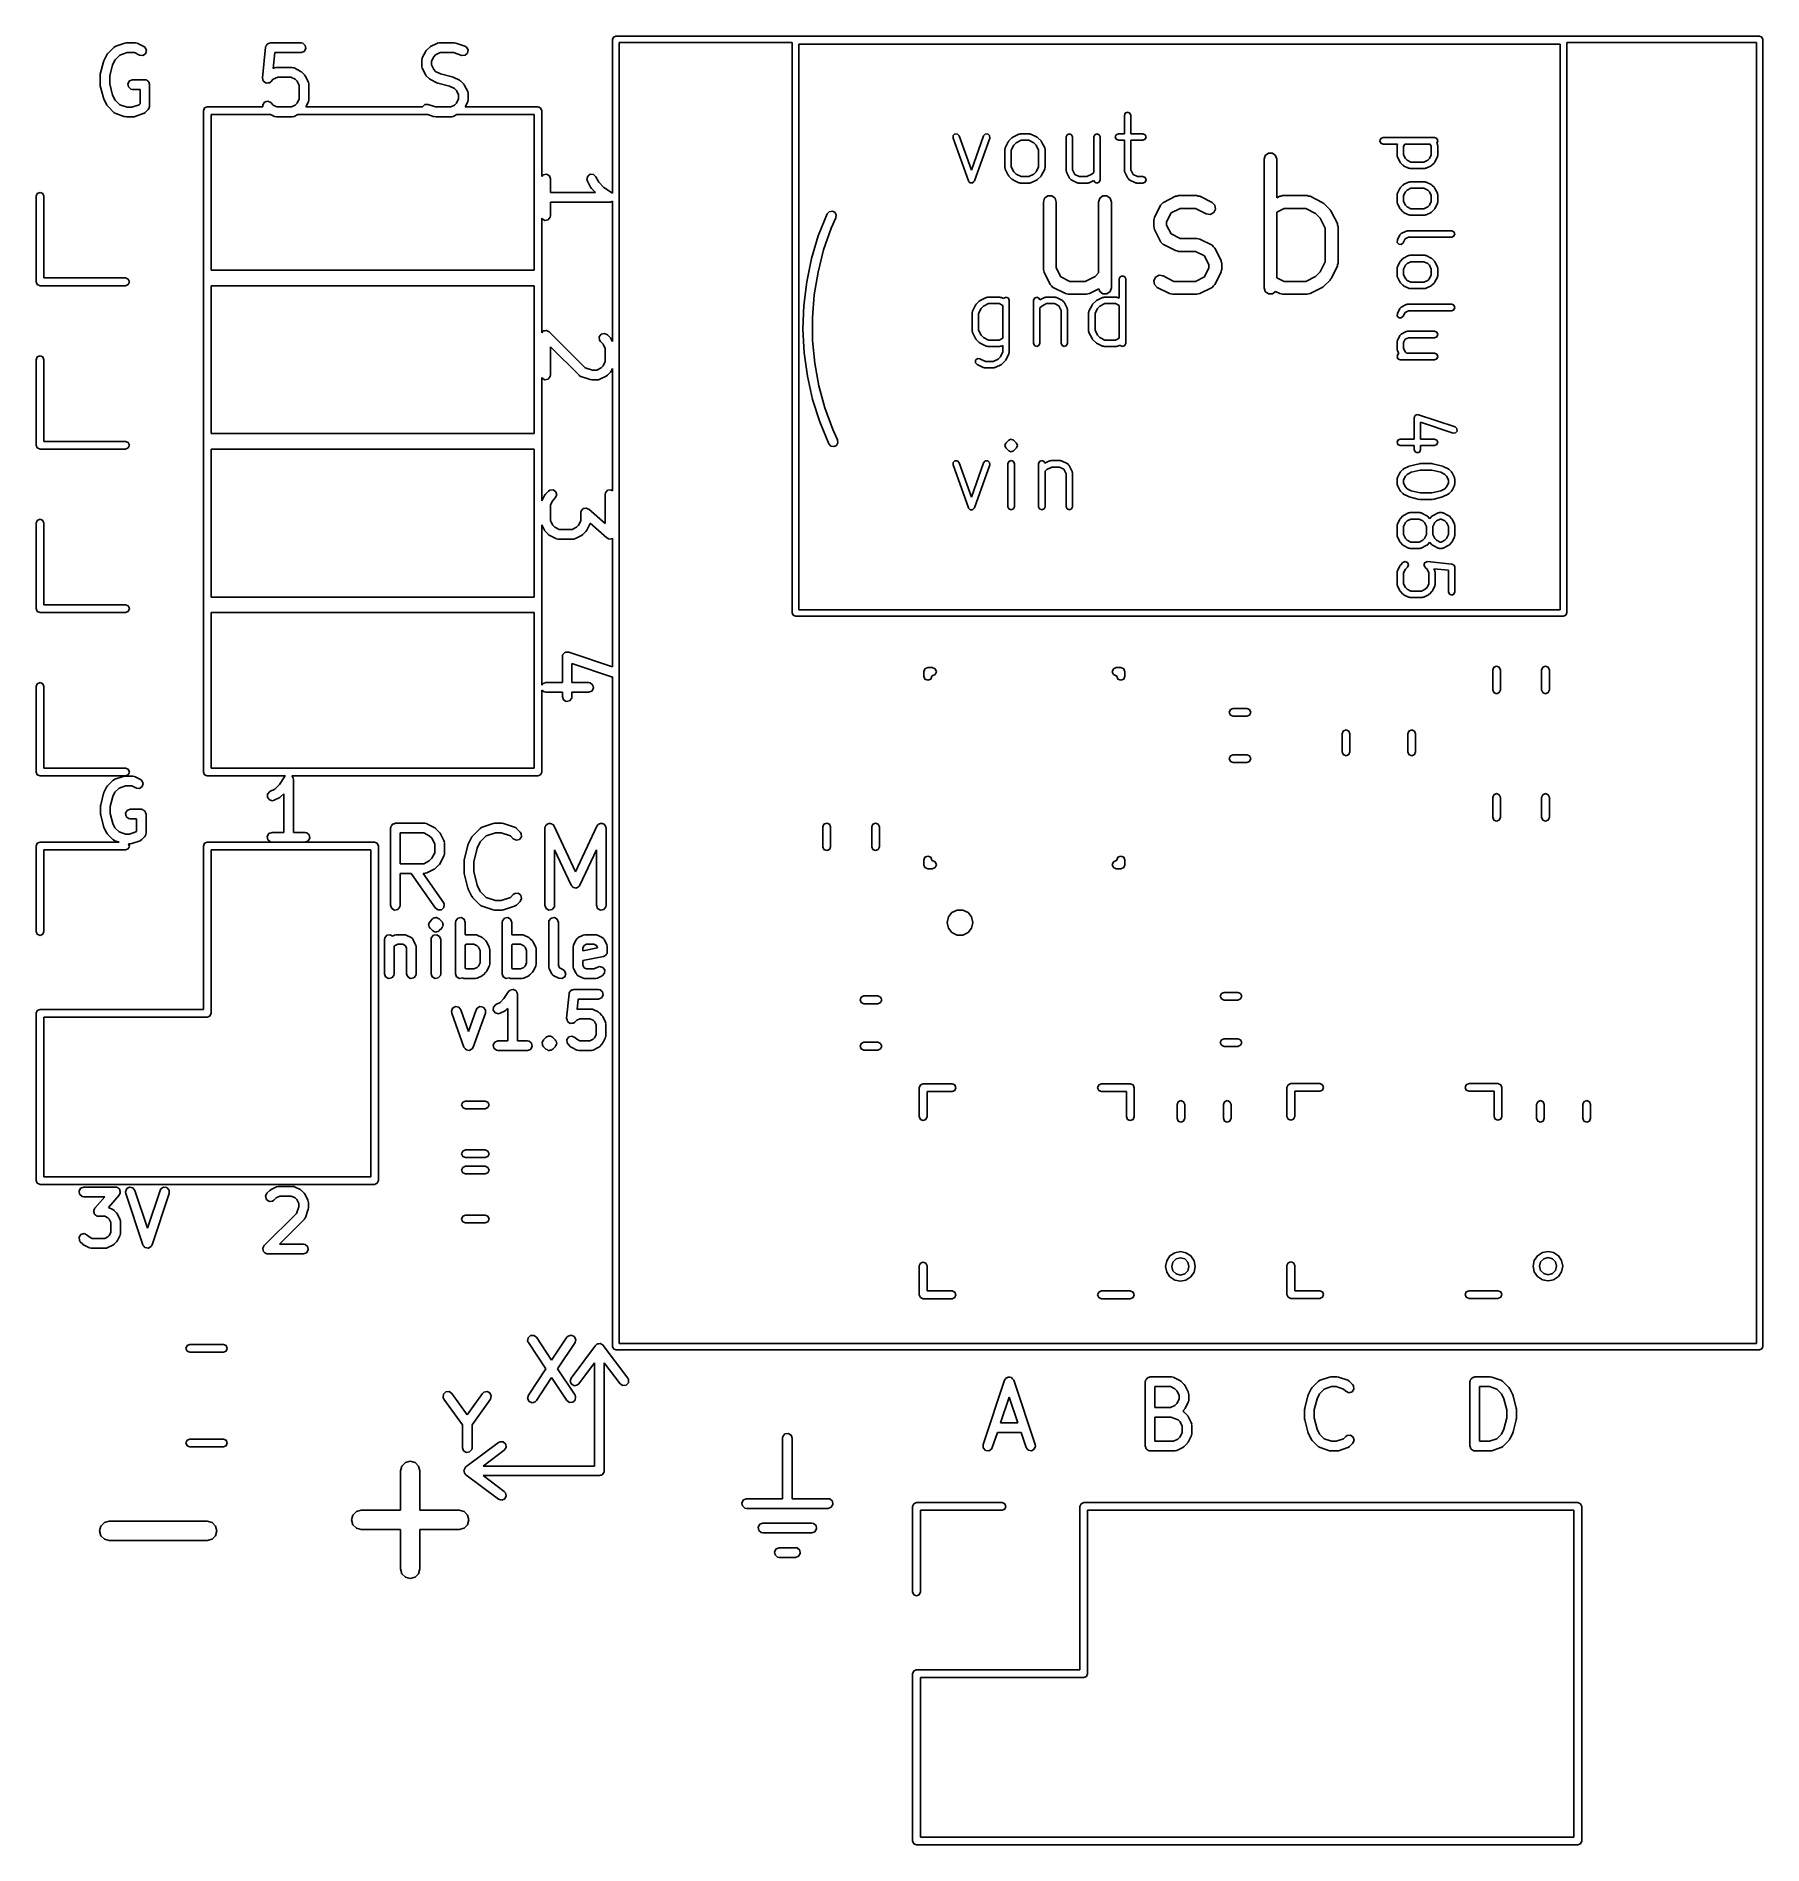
# Model space of a CAD drawing. Extents: x 128.3 to 155.1, y -62.5 to -34.4.
import ezdxf

# ---------------------------------------------------------------- set-up
doc = ezdxf.new("R2010")
doc.units = 0
doc.layers.add('BLACK', color=7, linetype='CONTINUOUS')

msp = doc.modelspace()

# ---------------------------------------------------------------- linework, layer by layer
at = {"layer": 'BLACK', "linetype": 'CONTINUOUS'}
for p, q in [((129.389, -34.6384), (129.484, -34.5432)), ((129.484, -34.5432), (129.505, -34.5283)), ((129.505, -34.5283), (129.51, -34.5279)), ((129.51, -34.5279), (129.513, -34.5251)), ((129.513, -34.5251), (129.656, -34.4775)), ((129.656, -34.4775), (129.678, -34.4742)), ((129.678, -34.4742), (129.68, -34.4736)), ((129.68, -34.4736), (129.823, -34.4736)), ((129.823, -34.4736), (129.848, -34.4781)), ((129.848, -34.4781), (129.852, -34.481)), ((129.852, -34.481), (129.856, -34.4815)), ((129.856, -34.4815), (129.952, -34.5292)), ((129.952, -34.5292), (129.972, -34.5447)), ((129.972, -34.5447), (129.993, -34.5917)), ((131.796, -35.0173), (131.843, -34.5412)), ((131.843, -34.5412), (131.844, -34.5373)), ((131.844, -34.5356), (131.846, -34.5329)), ((131.844, -34.5373), (131.844, -34.5356)), ((131.846, -34.5329), (131.85, -34.5161)), ((131.85, -34.5161), (131.862, -34.505)), ((131.862, -34.505), (131.87, -34.4912)), ((131.87, -34.4912), (131.88, -34.4876)), ((131.88, -34.4876), (131.887, -34.4803)), ((131.887, -34.4803), (131.903, -34.4791)), ((131.903, -34.4791), (131.918, -34.4736)), ((131.918, -34.4736), (132.394, -34.4736)), ((132.394, -34.4736), (132.42, -34.4781)), ((132.42, -34.4781), (132.459, -34.5111)), ((132.468, -34.5616), (132.442, -34.6061)), ((132.459, -34.5111), (132.468, -34.5616)), ((134.341, -34.5908), (134.389, -34.5432)), ((134.389, -34.5432), (134.407, -34.5303)), ((134.407, -34.5303), (134.408, -34.5292)), ((134.408, -34.5292), (134.503, -34.4815)), ((134.503, -34.4815), (134.528, -34.4741)), ((134.528, -34.4741), (134.533, -34.4752)), ((134.533, -34.4752), (134.537, -34.4736)), ((134.537, -34.4736), (134.775, -34.4736)), ((134.775, -34.4736), (134.797, -34.4775)), ((134.797, -34.4775), (134.799, -34.4775)), ((134.799, -34.4775), (134.942, -34.5251)), ((134.942, -34.5251), (134.965, -34.5375)), ((134.965, -34.5375), (134.991, -34.5812)), ((137.237, -34.4186), (137.252, -34.3832)), ((137.237, -36.8089), (137.237, -34.4186)), ((137.252, -34.3832), (137.287, -34.3686)), ((137.287, -34.3686), (155.067, -34.3686)), ((140.031, -34.4686), (137.337, -34.4686)), ((137.337, -34.4686), (137.337, -54.6886)), ((140.031, -43.334), (140.031, -34.4686)), ((140.131, -34.494), (140.131, -43.284)), ((151.969, -34.494), (140.131, -34.494)), ((151.969, -43.284), (151.969, -34.494)), ((152.069, -34.4686), (152.069, -43.334)), ((155.017, -34.4686), (152.069, -34.4686)), ((155.017, -54.6886), (155.017, -34.4686)), ((155.067, -34.3686), (155.102, -34.3832)), ((155.102, -34.3832), (155.117, -34.4186)), ((155.117, -34.4186), (155.117, -54.7386)), ((129.274, -34.959), (129.321, -34.7685)), ((129.321, -34.7685), (129.327, -34.7567)), ((129.327, -34.7532), (129.375, -34.6579)), ((129.327, -34.7567), (129.327, -34.7532)), ((129.375, -34.6579), (129.388, -34.6399)), ((129.388, -34.6399), (129.389, -34.6384)), ((129.465, -34.8129), (129.422, -34.9864)), ((129.503, -34.7359), (129.465, -34.8129)), ((129.578, -34.6618), (129.503, -34.7359)), ((129.692, -34.6236), (129.578, -34.6618)), ((129.805, -34.6236), (129.692, -34.6236)), ((129.884, -34.6633), (129.805, -34.6236)), ((129.935, -34.6692), (129.884, -34.6633)), ((129.978, -34.6409), (129.935, -34.6692)), ((129.993, -34.5917), (129.978, -34.6409)), ((131.986, -34.6236), (131.961, -34.8718)), ((131.98, -34.8625), (132.005, -34.8551)), ((132.394, -34.6236), (131.986, -34.6236)), ((132.005, -34.8551), (132.009, -34.8561)), ((132.009, -34.8561), (132.013, -34.8546)), ((132.013, -34.8546), (132.251, -34.8546)), ((132.251, -34.8546), (132.277, -34.8591)), ((132.277, -34.8591), (132.28, -34.862)), ((132.442, -34.6061), (132.394, -34.6236)), ((134.272, -34.7391), (134.276, -34.7134)), ((134.272, -34.8343), (134.272, -34.7391)), ((134.273, -34.8385), (134.272, -34.8343)), ((134.272, -34.8429), (134.273, -34.8385)), ((134.279, -34.8679), (134.272, -34.8429)), ((134.276, -34.7134), (134.279, -34.71)), ((134.279, -34.7056), (134.327, -34.6103)), ((134.279, -34.71), (134.279, -34.7056)), ((134.327, -34.6103), (134.34, -34.5923)), ((134.34, -34.5923), (134.341, -34.5908)), ((134.456, -34.6883), (134.422, -34.7568)), ((134.422, -34.7568), (134.422, -34.8166)), ((134.422, -34.8166), (134.456, -34.8851)), ((134.486, -34.6579), (134.456, -34.6883)), ((134.555, -34.6236), (134.486, -34.6579)), ((134.763, -34.6236), (134.555, -34.6236)), ((134.894, -34.6674), (134.763, -34.6236)), ((134.946, -34.666), (134.894, -34.6674)), ((134.984, -34.6319), (134.946, -34.666)), ((134.991, -34.5812), (134.984, -34.6319)), ((129.272, -34.9772), (129.274, -34.9624)), ((129.272, -35.12), (129.272, -34.9772)), ((129.273, -35.1233), (129.272, -35.12)), ((129.274, -35.1382), (129.273, -35.1233)), ((129.274, -34.9624), (129.274, -34.959)), ((129.321, -35.3287), (129.274, -35.1382)), ((129.422, -34.9864), (129.422, -35.1108)), ((129.422, -35.1108), (129.465, -35.2843)), ((129.701, -35.107), (129.727, -35.0626)), ((129.71, -35.1575), (129.701, -35.107)), ((129.727, -35.0626), (129.775, -35.045)), ((129.775, -35.045), (129.966, -35.045)), ((129.966, -35.045), (129.975, -35.0468)), ((129.975, -35.0468), (129.979, -35.0462)), ((129.979, -35.0462), (129.982, -35.0479)), ((129.982, -35.0479), (129.991, -35.0496)), ((129.991, -35.0496), (130.006, -35.0621)), ((130.006, -35.0621), (130.023, -35.0718)), ((130.023, -35.0718), (130.025, -35.0782)), ((130.025, -35.0782), (130.031, -35.0825)), ((130.031, -35.0825), (130.034, -35.1017)), ((130.034, -35.1017), (130.041, -35.12)), ((130.041, -35.12), (130.041, -35.4534)), ((131.796, -35.0178), (131.796, -35.0173)), ((131.796, -35.0183), (131.796, -35.0178)), ((131.802, -35.0426), (131.796, -35.0183)), ((131.808, -35.0671), (131.802, -35.0426)), ((131.809, -35.0673), (131.808, -35.0671)), ((131.809, -35.0678), (131.809, -35.0673)), ((131.83, -35.0823), (131.809, -35.0678)), ((131.85, -35.097), (131.83, -35.0823)), ((131.851, -35.097), (131.85, -35.097)), ((131.876, -35.0951), (131.851, -35.0973)), ((131.851, -35.0973), (131.851, -35.097)), ((131.901, -35.0932), (131.876, -35.0951)), ((131.902, -35.0928), (131.901, -35.0932)), ((131.923, -35.0778), (131.902, -35.0928)), ((131.902, -35.0928), (131.902, -35.0928)), ((131.962, -35.0388), (131.923, -35.0778)), ((131.961, -34.8718), (131.98, -34.8625)), ((132.031, -35.0046), (131.962, -35.0388)), ((132.234, -35.0046), (132.031, -35.0046)), ((132.302, -35.0388), (132.234, -35.0046)), ((132.28, -34.862), (132.285, -34.8625)), ((132.285, -34.8625), (132.38, -34.9101)), ((132.333, -35.0692), (132.302, -35.0388)), ((132.367, -35.1378), (132.333, -35.0692)), ((132.367, -35.3404), (132.367, -35.1378)), ((132.38, -34.9101), (132.398, -34.9235)), ((132.398, -34.9235), (132.4, -34.9242)), ((132.4, -34.9242), (132.447, -34.9718)), ((132.447, -34.9718), (132.46, -34.9901)), ((132.46, -34.9901), (132.461, -34.9913)), ((132.461, -34.9913), (132.509, -35.0865)), ((132.509, -35.0865), (132.516, -35.1115)), ((132.516, -35.1115), (132.515, -35.1158)), ((132.515, -35.1158), (132.517, -35.12)), ((132.517, -35.12), (132.517, -35.3581)), ((134.327, -34.9631), (134.279, -34.8679)), ((134.328, -34.9642), (134.327, -34.9631)), ((134.341, -34.9826), (134.328, -34.9642)), ((134.389, -35.0302), (134.341, -34.9826)), ((134.39, -35.0309), (134.389, -35.0302)), ((134.408, -35.0443), (134.39, -35.0309)), ((134.503, -35.0919), (134.408, -35.0443)), ((134.456, -34.8851), (134.486, -34.9156)), ((134.486, -34.9156), (134.563, -34.954)), ((134.507, -35.0923), (134.503, -35.0919)), ((134.519, -35.0976), (134.507, -35.0923)), ((134.701, -35.1432), (134.519, -35.0976)), ((134.563, -34.954), (134.746, -34.9997)), ((134.746, -34.9997), (134.758, -35.0049)), ((134.758, -35.0049), (134.761, -35.0053)), ((134.761, -35.0053), (134.856, -35.053)), ((134.856, -35.053), (134.874, -35.0663)), ((134.874, -35.0663), (134.876, -35.067)), ((134.876, -35.067), (134.923, -35.1146)), ((134.923, -35.1146), (134.936, -35.133)), ((134.936, -35.133), (134.937, -35.1341)), ((134.937, -35.1341), (134.985, -35.2294)), ((129.323, -35.3317), (129.321, -35.3287)), ((129.327, -35.3441), (129.323, -35.3317)), ((129.375, -35.4393), (129.327, -35.3441)), ((129.465, -35.2843), (129.503, -35.3613)), ((129.503, -35.3613), (129.578, -35.4354)), ((129.749, -35.1905), (129.71, -35.1575)), ((129.775, -35.195), (129.749, -35.1905)), ((129.891, -35.195), (129.775, -35.195)), ((129.877, -35.4354), (129.891, -35.4223)), ((129.891, -35.4223), (129.891, -35.195)), ((131.798, -35.434), (131.827, -35.3919)), ((131.827, -35.3919), (131.877, -35.3787)), ((131.877, -35.3787), (131.923, -35.4003)), ((131.923, -35.4003), (131.962, -35.4394)), ((132.302, -35.4394), (132.333, -35.409)), ((132.333, -35.409), (132.367, -35.3404)), ((132.509, -35.3917), (132.471, -35.467)), ((132.512, -35.3838), (132.509, -35.3872)), ((132.509, -35.3872), (132.509, -35.3917)), ((132.517, -35.3581), (132.512, -35.3838)), ((134.778, -35.1817), (134.701, -35.1432)), ((134.809, -35.2121), (134.778, -35.1817)), ((134.778, -35.4394), (134.809, -35.409)), ((134.843, -35.2806), (134.809, -35.2121)), ((134.809, -35.409), (134.843, -35.3404)), ((134.843, -35.3404), (134.843, -35.2806)), ((134.985, -35.3917), (134.947, -35.467)), ((134.985, -35.2294), (134.992, -35.2543)), ((134.986, -35.3872), (134.985, -35.3917)), ((134.988, -35.3838), (134.986, -35.3872)), ((134.993, -35.3581), (134.988, -35.3838)), ((134.992, -35.2543), (134.991, -35.2587)), ((134.991, -35.2587), (134.993, -35.2629)), ((134.993, -35.2629), (134.993, -35.3581)), ((129.376, -35.4404), (129.375, -35.4393)), ((129.389, -35.4588), (129.376, -35.4404)), ((129.484, -35.554), (129.389, -35.4588)), ((129.488, -35.5559), (129.484, -35.554)), ((129.49, -35.5597), (129.488, -35.5559)), ((129.513, -35.5722), (129.49, -35.5597)), ((129.656, -35.6198), (129.513, -35.5722)), ((129.578, -35.4354), (129.692, -35.4736)), ((129.658, -35.6197), (129.656, -35.6198)), ((129.68, -35.6236), (129.658, -35.6197)), ((129.775, -35.6236), (129.68, -35.6236)), ((129.692, -35.4736), (129.763, -35.4736)), ((129.763, -35.4736), (129.877, -35.4354)), ((129.777, -35.6231), (129.775, -35.6236)), ((129.799, -35.6198), (129.777, -35.6231)), ((129.942, -35.5722), (129.799, -35.6198)), ((129.945, -35.5694), (129.942, -35.5722)), ((129.95, -35.569), (129.945, -35.5694)), ((129.971, -35.554), (129.95, -35.569)), ((130.019, -35.5064), (129.971, -35.554)), ((130.026, -35.4916), (130.019, -35.5064)), ((130.036, -35.479), (130.026, -35.4916)), ((130.039, -35.4629), (130.036, -35.479)), ((130.04, -35.4599), (130.039, -35.4629)), ((130.041, -35.4534), (130.04, -35.458)), ((130.04, -35.458), (130.04, -35.4599)), ((130.877, -35.527), (130.895, -35.4846)), ((130.877, -38.067), (130.877, -35.527)), ((130.895, -35.4846), (130.937, -35.467)), ((130.937, -35.467), (131.801, -35.467)), ((131.922, -35.587), (130.997, -35.587)), ((130.997, -35.587), (130.997, -38.007)), ((131.801, -35.467), (131.798, -35.434)), ((131.98, -35.6157), (131.922, -35.587)), ((131.962, -35.4394), (132.018, -35.467)), ((131.984, -35.6162), (131.98, -35.6157)), ((131.988, -35.6191), (131.984, -35.6162)), ((132.013, -35.6236), (131.988, -35.6191)), ((132.251, -35.6236), (132.013, -35.6236)), ((132.018, -35.467), (132.247, -35.467)), ((132.247, -35.467), (132.302, -35.4394)), ((132.256, -35.6221), (132.251, -35.6236)), ((132.26, -35.6231), (132.256, -35.6221)), ((132.285, -35.6157), (132.26, -35.6231)), ((132.342, -35.587), (132.285, -35.6157)), ((134.367, -35.587), (132.342, -35.587)), ((132.471, -35.467), (134.28, -35.467)), ((134.28, -35.467), (134.281, -35.4653)), ((134.281, -35.4653), (134.319, -35.4312)), ((134.319, -35.4312), (134.37, -35.4298)), ((134.466, -35.6198), (134.367, -35.587)), ((134.37, -35.4298), (134.482, -35.467)), ((134.467, -35.6197), (134.466, -35.6198)), ((134.489, -35.6236), (134.467, -35.6197)), ((134.482, -35.467), (134.723, -35.467)), ((134.728, -35.6236), (134.489, -35.6236)), ((134.723, -35.467), (134.778, -35.4394)), ((134.732, -35.6221), (134.728, -35.6236)), ((134.736, -35.6231), (134.732, -35.6221)), ((134.761, -35.6157), (134.736, -35.6231)), ((134.818, -35.587), (134.761, -35.6157)), ((136.017, -35.587), (134.818, -35.587)), ((134.947, -35.467), (136.077, -35.467)), ((136.017, -38.007), (136.017, -35.587)), ((136.077, -35.467), (136.119, -35.4846)), ((136.119, -35.4846), (136.137, -35.527)), ((136.137, -35.527), (136.137, -36.5504)), ((145.192, -35.6024), (145.207, -35.5671)), ((145.192, -35.8858), (145.192, -35.6024)), ((145.207, -35.5671), (145.242, -35.5524)), ((145.242, -35.5524), (145.278, -35.5671)), ((145.278, -35.5671), (145.292, -35.6024)), ((145.292, -35.6024), (145.292, -35.8858)), ((142.529, -35.9526), (142.53, -35.9143)), ((142.767, -36.6192), (142.529, -35.9526)), ((142.53, -35.9143), (142.559, -35.8887)), ((142.559, -35.8887), (142.597, -35.8906)), ((142.597, -35.8906), (142.623, -35.9189)), ((142.623, -35.9189), (142.814, -36.4538)), ((142.814, -36.4538), (143.005, -35.9189)), ((143.099, -35.9526), (142.861, -36.6192)), ((143.005, -35.9189), (143.03, -35.8906)), ((143.03, -35.8906), (143.069, -35.8887)), ((143.069, -35.8887), (143.097, -35.9143)), ((143.097, -35.9143), (143.099, -35.9526)), ((143.397, -35.9956), (143.445, -35.948)), ((143.445, -35.948), (143.453, -35.9449)), ((143.453, -35.9449), (143.458, -35.9386)), ((143.458, -35.9386), (143.553, -35.891)), ((143.553, -35.891), (143.565, -35.8902)), ((143.565, -35.8902), (143.576, -35.8858)), ((143.576, -35.8858), (143.719, -35.8858)), ((143.719, -35.8858), (143.729, -35.8902)), ((143.729, -35.8902), (143.741, -35.891)), ((143.741, -35.891), (143.836, -35.9386)), ((143.836, -35.9386), (143.841, -35.9449)), ((143.841, -35.9449), (143.849, -35.948)), ((143.849, -35.948), (143.897, -35.9956)), ((144.288, -35.9358), (144.302, -35.9004)), ((144.288, -36.4596), (144.288, -35.9358)), ((144.302, -35.9004), (144.338, -35.8858)), ((144.338, -35.8858), (144.373, -35.9004)), ((144.373, -35.9004), (144.388, -35.9358)), ((144.388, -35.9358), (144.388, -36.4478)), ((144.716, -35.9358), (144.731, -35.9004)), ((144.716, -36.4865), (144.716, -35.9358)), ((144.731, -35.9004), (144.766, -35.8858)), ((144.766, -35.8858), (144.801, -35.9004)), ((144.801, -35.9004), (144.816, -35.9358)), ((144.816, -35.9358), (144.816, -36.6024)), ((145.049, -35.9358), (145.064, -35.9004)), ((145.064, -35.9711), (145.049, -35.9358)), ((145.064, -35.9004), (145.099, -35.8858)), ((145.099, -35.9858), (145.064, -35.9711)), ((145.099, -35.8858), (145.192, -35.8858)), ((145.292, -35.8858), (145.48, -35.8858)), ((145.48, -35.8858), (145.516, -35.9004)), ((145.516, -35.9711), (145.48, -35.9858)), ((145.516, -35.9004), (145.53, -35.9358)), ((145.53, -35.9358), (145.516, -35.9711)), ((149.164, -35.9957), (149.178, -35.9603)), ((149.178, -35.9603), (149.214, -35.9457)), ((149.214, -35.9457), (150.014, -35.9457)), ((150.014, -35.9457), (150.049, -35.9603)), ((150.049, -35.9603), (150.064, -35.9957)), ((143.335, -36.1262), (143.34, -36.1155)), ((143.335, -36.4119), (143.335, -36.1262)), ((143.34, -36.1039), (143.388, -36.0086)), ((143.34, -36.1155), (143.34, -36.1039)), ((143.388, -36.0086), (143.394, -36.0032)), ((143.394, -36.0032), (143.397, -35.9956)), ((143.474, -36.0606), (143.435, -36.138)), ((143.435, -36.138), (143.435, -36.4001)), ((143.51, -36.0245), (143.474, -36.0606)), ((143.587, -35.9858), (143.51, -36.0245)), ((143.707, -35.9858), (143.587, -35.9858)), ((143.784, -36.0245), (143.707, -35.9858)), ((143.82, -36.0606), (143.784, -36.0245)), ((143.859, -36.138), (143.82, -36.0606)), ((143.859, -36.4001), (143.859, -36.138)), ((143.897, -35.9956), (143.9, -36.0032)), ((143.9, -36.0032), (143.906, -36.0086)), ((143.906, -36.0086), (143.954, -36.1039)), ((143.954, -36.1039), (143.955, -36.1155)), ((143.955, -36.1155), (143.959, -36.1262)), ((143.959, -36.1262), (143.959, -36.4119)), ((145.192, -35.9858), (145.099, -35.9858)), ((145.192, -36.4596), (145.192, -35.9858)), ((145.48, -35.9858), (145.292, -35.9858)), ((145.292, -35.9858), (145.292, -36.4478)), ((147.363, -36.2798), (147.382, -36.2211)), ((147.382, -36.2211), (147.432, -36.1847)), ((147.432, -36.1847), (147.494, -36.1847)), ((147.494, -36.1847), (147.544, -36.2211)), ((147.544, -36.2211), (147.563, -36.2798)), ((149.178, -36.031), (149.164, -35.9957)), ((149.214, -36.0457), (149.178, -36.031)), ((149.438, -36.0457), (149.214, -36.0457)), ((149.431, -36.0719), (149.435, -36.0611)), ((149.431, -36.2242), (149.431, -36.0719)), ((149.435, -36.235), (149.431, -36.2242)), ((149.435, -36.0611), (149.436, -36.0495)), ((149.436, -36.2466), (149.435, -36.235)), ((149.436, -36.0495), (149.438, -36.0457)), ((149.474, -36.3228), (149.436, -36.2466)), ((149.55, -36.0457), (149.531, -36.0837)), ((149.531, -36.0837), (149.531, -36.2124)), ((149.531, -36.2124), (149.56, -36.2708)), ((149.945, -36.0457), (149.55, -36.0457)), ((149.935, -36.2708), (149.964, -36.2124)), ((149.964, -36.0837), (149.945, -36.0457)), ((149.964, -36.2124), (149.964, -36.0837)), ((150.059, -36.2466), (150.02, -36.3228)), ((150.064, -35.9957), (150.049, -36.0309)), ((150.049, -36.0309), (150.059, -36.0495)), ((150.059, -36.0495), (150.059, -36.0611)), ((150.059, -36.0611), (150.064, -36.0719)), ((150.064, -36.2242), (150.059, -36.235)), ((150.059, -36.235), (150.059, -36.2466)), ((150.064, -36.0719), (150.064, -36.2242)), ((136.137, -36.5504), (136.16, -36.5224)), ((136.16, -36.5224), (136.211, -36.5135)), ((136.211, -36.5135), (136.255, -36.5392)), ((136.255, -36.5392), (136.273, -36.5874)), ((136.838, -36.5959), (136.85, -36.546)), ((136.85, -36.546), (136.891, -36.5155)), ((136.891, -36.5155), (136.942, -36.5185)), ((136.942, -36.5185), (136.979, -36.5538)), ((143.34, -36.4227), (143.335, -36.4119)), ((143.34, -36.4343), (143.34, -36.4227)), ((143.388, -36.5295), (143.34, -36.4343)), ((143.394, -36.5349), (143.388, -36.5295)), ((143.397, -36.5425), (143.394, -36.5349)), ((143.445, -36.5902), (143.397, -36.5425)), ((143.435, -36.4001), (143.474, -36.4776)), ((143.474, -36.4776), (143.51, -36.5137)), ((143.51, -36.5137), (143.587, -36.5524)), ((143.707, -36.5524), (143.784, -36.5137)), ((143.784, -36.5137), (143.82, -36.4776)), ((143.82, -36.4776), (143.859, -36.4001)), ((143.897, -36.5425), (143.849, -36.5902)), ((143.9, -36.5349), (143.897, -36.5425)), ((143.906, -36.5295), (143.9, -36.5349)), ((143.954, -36.4343), (143.906, -36.5295)), ((143.955, -36.4227), (143.954, -36.4343)), ((143.959, -36.4119), (143.955, -36.4227)), ((144.292, -36.4703), (144.288, -36.4596)), ((144.293, -36.4819), (144.292, -36.4703)), ((144.34, -36.5772), (144.293, -36.4819)), ((144.388, -36.4478), (144.422, -36.5175)), ((144.422, -36.5175), (144.492, -36.5524)), ((144.611, -36.5524), (144.689, -36.5137)), ((144.689, -36.5137), (144.716, -36.4865)), ((145.197, -36.4703), (145.192, -36.4596)), ((145.198, -36.4819), (145.197, -36.4703)), ((145.245, -36.5772), (145.198, -36.4819)), ((145.292, -36.4478), (145.327, -36.5175)), ((145.327, -36.5175), (145.397, -36.5524)), ((147.363, -38.2798), (147.363, -36.2798)), ((147.563, -36.2798), (147.563, -36.8799)), ((149.48, -36.3282), (149.474, -36.3228)), ((149.483, -36.3358), (149.48, -36.3282)), ((149.521, -36.3739), (149.483, -36.3358)), ((149.529, -36.377), (149.521, -36.3739)), ((149.534, -36.3832), (149.529, -36.377)), ((149.611, -36.4213), (149.534, -36.3832)), ((149.56, -36.2708), (149.586, -36.2974)), ((149.586, -36.2974), (149.645, -36.3266)), ((149.622, -36.4222), (149.611, -36.4213)), ((149.633, -36.4266), (149.622, -36.4222)), ((149.861, -36.4266), (149.633, -36.4266)), ((149.645, -36.3266), (149.85, -36.3266)), ((149.85, -36.3266), (149.908, -36.2974)), ((149.872, -36.4222), (149.861, -36.4266)), ((149.884, -36.4213), (149.872, -36.4222)), ((149.96, -36.3832), (149.884, -36.4213)), ((149.908, -36.2974), (149.935, -36.2708)), ((149.965, -36.377), (149.96, -36.3832)), ((149.973, -36.3739), (149.965, -36.377)), ((150.011, -36.3358), (149.973, -36.3739)), ((150.014, -36.3282), (150.011, -36.3358)), ((150.02, -36.3228), (150.014, -36.3282)), ((128.277, -36.857), (128.295, -36.8146)), ((128.295, -36.8146), (128.337, -36.797)), ((128.337, -36.797), (128.379, -36.8146)), ((128.379, -36.8146), (128.397, -36.857)), ((136.273, -36.5874), (136.273, -36.7981)), ((136.273, -36.7981), (136.969, -36.7981)), ((136.845, -36.6209), (136.838, -36.5959)), ((136.893, -36.7161), (136.845, -36.6209)), ((136.894, -36.7173), (136.893, -36.7161)), ((136.907, -36.7356), (136.894, -36.7173)), ((136.969, -36.7981), (136.907, -36.7356)), ((136.979, -36.5538), (137.022, -36.6382)), ((137.022, -36.6382), (137.103, -36.7195)), ((137.103, -36.7195), (137.237, -36.8089)), ((142.768, -36.6212), (142.767, -36.6192)), ((142.769, -36.6238), (142.768, -36.6212)), ((142.781, -36.6351), (142.769, -36.6238)), ((142.792, -36.6476), (142.781, -36.6351)), ((142.795, -36.6477), (142.792, -36.6476)), ((142.797, -36.6495), (142.795, -36.6477)), ((142.814, -36.6487), (142.797, -36.6495)), ((142.831, -36.6495), (142.814, -36.6487)), ((142.833, -36.6477), (142.831, -36.6495)), ((142.835, -36.6476), (142.833, -36.6477)), ((142.846, -36.6351), (142.835, -36.6476)), ((142.859, -36.6238), (142.846, -36.6351)), ((142.861, -36.6192), (142.859, -36.6212)), ((142.859, -36.6212), (142.859, -36.6238)), ((143.453, -36.5933), (143.445, -36.5902)), ((143.458, -36.5995), (143.453, -36.5933)), ((143.553, -36.6471), (143.458, -36.5995)), ((143.565, -36.648), (143.553, -36.6471)), ((143.576, -36.6524), (143.565, -36.648)), ((143.719, -36.6524), (143.576, -36.6524)), ((143.587, -36.5524), (143.707, -36.5524)), ((143.729, -36.648), (143.719, -36.6524)), ((143.741, -36.6471), (143.729, -36.648)), ((143.836, -36.5995), (143.741, -36.6471)), ((143.841, -36.5933), (143.836, -36.5995)), ((143.849, -36.5902), (143.841, -36.5933)), ((144.352, -36.5875), (144.34, -36.5772)), ((144.363, -36.5995), (144.352, -36.5875)), ((144.458, -36.6471), (144.363, -36.5995)), ((144.47, -36.648), (144.458, -36.6471)), ((144.48, -36.6524), (144.47, -36.648)), ((144.623, -36.6524), (144.48, -36.6524)), ((144.492, -36.5524), (144.611, -36.5524)), ((144.634, -36.648), (144.623, -36.6524)), ((144.646, -36.6471), (144.634, -36.648)), ((144.719, -36.6103), (144.646, -36.6471)), ((144.731, -36.6378), (144.719, -36.6103)), ((144.766, -36.6524), (144.731, -36.6378)), ((144.801, -36.6378), (144.766, -36.6524)), ((144.816, -36.6024), (144.801, -36.6378)), ((145.257, -36.5875), (145.245, -36.5772)), ((145.268, -36.5995), (145.257, -36.5875)), ((145.363, -36.6471), (145.268, -36.5995)), ((145.374, -36.648), (145.363, -36.6471)), ((145.385, -36.6524), (145.374, -36.648)), ((145.48, -36.6524), (145.385, -36.6524)), ((145.397, -36.5524), (145.48, -36.5524)), ((145.48, -36.5524), (145.516, -36.5671)), ((145.516, -36.6378), (145.48, -36.6524)), ((145.516, -36.5671), (145.53, -36.6024)), ((145.53, -36.6024), (145.516, -36.6378)), ((149.431, -36.8338), (149.435, -36.823)), ((149.435, -36.823), (149.436, -36.8114)), ((149.436, -36.8114), (149.474, -36.7352)), ((149.474, -36.7352), (149.48, -36.7298)), ((149.48, -36.7298), (149.483, -36.7222)), ((149.483, -36.7222), (149.521, -36.6841)), ((149.521, -36.6841), (149.529, -36.681)), ((149.529, -36.681), (149.534, -36.6748)), ((149.56, -36.7872), (149.531, -36.8456)), ((149.534, -36.6748), (149.611, -36.6367)), ((149.586, -36.7606), (149.56, -36.7872)), ((149.645, -36.7314), (149.586, -36.7606)), ((149.611, -36.6367), (149.622, -36.6358)), ((149.622, -36.6358), (149.633, -36.6314)), ((149.633, -36.6314), (149.861, -36.6314)), ((149.85, -36.7314), (149.645, -36.7314)), ((149.908, -36.7606), (149.85, -36.7314)), ((149.861, -36.6314), (149.872, -36.6358)), ((149.872, -36.6358), (149.884, -36.6367)), ((149.884, -36.6367), (149.96, -36.6748)), ((149.935, -36.7872), (149.908, -36.7606)), ((149.964, -36.8456), (149.935, -36.7872)), ((149.96, -36.6748), (149.965, -36.681)), ((149.965, -36.681), (149.973, -36.6841)), ((149.973, -36.6841), (150.011, -36.7222)), ((150.011, -36.7222), (150.014, -36.7298)), ((150.014, -36.7298), (150.02, -36.7352)), ((150.02, -36.7352), (150.059, -36.8114)), ((150.059, -36.8114), (150.059, -36.823)), ((150.059, -36.823), (150.064, -36.8338)), ((128.277, -38.187), (128.277, -36.857)), ((128.397, -36.857), (128.397, -38.127)), ((137.198, -36.9481), (136.273, -36.9481)), ((136.273, -36.9481), (136.273, -37.1588)), ((137.202, -36.9466), (137.198, -36.9481)), ((137.206, -36.9476), (137.202, -36.9466)), ((137.226, -36.938), (137.206, -36.9476)), ((137.237, -36.9339), (137.226, -36.938)), ((137.237, -39.1167), (137.237, -36.9339)), ((140.571, -37.1312), (140.602, -37.0968)), ((140.602, -37.0968), (140.648, -37.0872)), ((140.648, -37.0872), (140.69, -37.1062)), ((140.69, -37.1062), (140.713, -37.1463)), ((143.934, -36.9465), (143.953, -36.8877)), ((143.934, -37.9941), (143.934, -36.9465)), ((143.953, -36.8877), (144.003, -36.8514)), ((144.003, -36.8514), (144.065, -36.8514)), ((144.065, -36.8514), (144.115, -36.8877)), ((144.115, -36.8877), (144.134, -36.9465)), ((144.134, -36.9465), (144.134, -37.9705)), ((144.791, -36.9465), (144.81, -36.8877)), ((144.791, -38.0479), (144.791, -36.9465)), ((144.81, -36.8877), (144.86, -36.8514)), ((144.86, -36.8514), (144.922, -36.8514)), ((144.922, -36.8514), (144.972, -36.8877)), ((144.972, -36.8877), (144.991, -36.9465)), ((144.991, -36.9465), (144.991, -38.2798)), ((145.659, -37.1875), (145.754, -36.997)), ((145.754, -36.997), (145.755, -36.9965)), ((145.755, -36.9957), (145.776, -36.9745)), ((145.755, -36.9965), (145.755, -36.9957)), ((145.776, -36.9745), (145.798, -36.953)), ((145.798, -36.9529), (145.799, -36.9523)), ((145.798, -36.953), (145.798, -36.9529)), ((145.799, -36.9523), (145.989, -36.8571)), ((146.058, -37.0465), (145.918, -37.1163)), ((145.989, -36.8571), (146.012, -36.8536)), ((146.012, -36.8536), (146.034, -36.8465)), ((146.034, -36.8465), (146.32, -36.8465)), ((146.296, -37.0465), (146.058, -37.0465)), ((146.466, -37.1312), (146.296, -37.0465)), ((146.32, -36.8465), (146.342, -36.8536)), ((146.342, -36.8536), (146.365, -36.8571)), ((146.365, -36.8571), (146.555, -36.9523)), ((146.555, -36.9523), (146.599, -36.9957)), ((146.609, -37.0566), (146.582, -37.1119)), ((146.599, -36.9957), (146.609, -37.0566)), ((147.563, -36.8799), (147.608, -36.8571)), ((147.677, -37.0465), (147.563, -37.1035)), ((147.563, -37.1035), (147.563, -38.1228)), ((147.608, -36.8571), (147.631, -36.8536)), ((147.631, -36.8536), (147.653, -36.8465)), ((147.653, -36.8465), (148.034, -36.8465)), ((148.011, -37.0465), (147.677, -37.0465)), ((148.165, -37.1239), (148.011, -37.0465)), ((148.034, -36.8465), (148.056, -36.8536)), ((148.056, -36.8536), (148.079, -36.8571)), ((148.079, -36.8571), (148.269, -36.9523)), ((148.269, -36.9523), (148.281, -36.9637)), ((148.281, -36.9637), (148.295, -36.971)), ((148.295, -36.971), (148.391, -37.0663)), ((148.391, -37.0663), (148.398, -37.0807)), ((148.398, -37.0807), (148.409, -37.0923)), ((148.409, -37.0923), (148.505, -37.2827)), ((149.431, -36.948), (149.431, -36.8338)), ((149.435, -36.9588), (149.431, -36.948)), ((149.436, -36.9704), (149.435, -36.9588)), ((149.474, -37.0466), (149.436, -36.9704)), ((149.48, -37.052), (149.474, -37.0466)), ((149.483, -37.0596), (149.48, -37.052)), ((149.521, -37.0977), (149.483, -37.0596)), ((149.529, -37.1008), (149.521, -37.0977)), ((149.534, -37.1071), (149.529, -37.1008)), ((149.531, -36.8456), (149.531, -36.9362)), ((149.531, -36.9362), (149.56, -36.9946)), ((149.611, -37.1451), (149.534, -37.1071)), ((149.56, -36.9946), (149.586, -37.0212)), ((149.586, -37.0212), (149.645, -37.0504)), ((149.645, -37.0504), (149.85, -37.0504)), ((149.85, -37.0504), (149.908, -37.0212)), ((149.96, -37.1071), (149.884, -37.1451)), ((149.908, -37.0212), (149.935, -36.9946)), ((149.935, -36.9946), (149.964, -36.9362)), ((149.965, -37.1008), (149.96, -37.1071)), ((149.964, -36.9362), (149.964, -36.8456)), ((149.973, -37.0977), (149.965, -37.1008)), ((150.011, -37.0596), (149.973, -37.0977)), ((150.014, -37.052), (150.011, -37.0596)), ((150.02, -37.0466), (150.014, -37.052)), ((150.059, -36.9704), (150.02, -37.0466)), ((150.064, -36.948), (150.059, -36.9588)), ((150.059, -36.9588), (150.059, -36.9704)), ((150.064, -36.8338), (150.064, -36.948)), ((136.141, -37.207), (136.137, -37.1973)), ((136.137, -37.1973), (136.137, -38.067)), ((136.185, -37.2326), (136.141, -37.207)), ((136.235, -37.2237), (136.185, -37.2326)), ((136.268, -37.1844), (136.235, -37.2237)), ((136.273, -37.1588), (136.268, -37.1844)), ((140.435, -37.4738), (140.571, -37.1312)), ((140.636, -37.3549), (140.518, -37.6912)), ((140.571, -37.1312), (140.571, -37.1312)), ((140.708, -37.1924), (140.636, -37.3549)), ((140.713, -37.1463), (140.708, -37.1924)), ((145.648, -37.2322), (145.656, -37.2103)), ((145.648, -37.3275), (145.648, -37.2322)), ((145.656, -37.3494), (145.648, -37.3275)), ((145.656, -37.2103), (145.659, -37.1875)), ((145.659, -37.3722), (145.656, -37.3494)), ((145.754, -37.5627), (145.659, -37.3722)), ((145.918, -37.1163), (145.848, -37.2558)), ((145.848, -37.2558), (145.848, -37.3038)), ((145.848, -37.3038), (145.918, -37.4434)), ((146.527, -37.1404), (146.466, -37.1312)), ((146.582, -37.1119), (146.527, -37.1404)), ((148.238, -37.1962), (148.165, -37.1239)), ((148.315, -37.3511), (148.238, -37.1962)), ((148.315, -37.8753), (148.315, -37.3511)), ((148.505, -37.2827), (148.508, -37.3055)), ((148.508, -37.3055), (148.515, -37.3275)), ((148.515, -37.3275), (148.515, -37.8989)), ((149.622, -37.146), (149.611, -37.1451)), ((149.633, -37.1504), (149.622, -37.146)), ((149.861, -37.1504), (149.633, -37.1504)), ((149.872, -37.146), (149.861, -37.1504)), ((149.884, -37.1451), (149.872, -37.146)), ((140.329, -37.8267), (140.435, -37.4738)), ((145.755, -37.5632), (145.754, -37.5627)), ((145.755, -37.564), (145.755, -37.5632)), ((145.776, -37.5852), (145.755, -37.564)), ((145.798, -37.6067), (145.776, -37.5852)), ((145.798, -37.6068), (145.798, -37.6067)), ((145.799, -37.6074), (145.798, -37.6068)), ((145.989, -37.7026), (145.799, -37.6074)), ((145.918, -37.4434), (146.058, -37.5132)), ((146.058, -37.5132), (146.32, -37.5132)), ((146.32, -37.5132), (146.342, -37.5203)), ((146.342, -37.5203), (146.365, -37.5237)), ((146.365, -37.5237), (146.555, -37.619)), ((146.555, -37.619), (146.556, -37.6195)), ((146.556, -37.6195), (146.556, -37.6197)), ((146.556, -37.6197), (146.578, -37.6411)), ((146.578, -37.6411), (146.599, -37.6623)), ((146.599, -37.6623), (146.599, -37.6631)), ((146.599, -37.6631), (146.6, -37.6637)), ((146.6, -37.6637), (146.695, -37.8542)), ((149.433, -37.5734), (149.436, -37.5352)), ((149.458, -37.6023), (149.433, -37.5734)), ((149.436, -37.5352), (149.474, -37.459)), ((149.496, -37.605), (149.458, -37.6023)), ((149.474, -37.459), (149.486, -37.4486)), ((149.486, -37.4486), (149.496, -37.4367)), ((149.496, -37.4367), (149.572, -37.3986)), ((149.525, -37.5799), (149.496, -37.605)), ((149.556, -37.5186), (149.525, -37.5799)), ((149.607, -37.4933), (149.556, -37.5186)), ((149.572, -37.3986), (149.584, -37.3977)), ((149.584, -37.3977), (149.595, -37.3933)), ((149.595, -37.3933), (150.281, -37.3933)), ((150.281, -37.4933), (149.607, -37.4933)), ((150.281, -37.3933), (150.316, -37.4079)), ((150.316, -37.4786), (150.281, -37.4933)), ((150.316, -37.4079), (150.331, -37.4433)), ((150.331, -37.4433), (150.316, -37.4786)), ((140.254, -38.1875), (140.329, -37.8267)), ((140.518, -37.6912), (140.431, -38.0363)), ((146.012, -37.706), (145.989, -37.7026)), ((146.034, -37.7132), (146.012, -37.706)), ((146.296, -37.7132), (146.034, -37.7132)), ((146.436, -37.7829), (146.296, -37.7132)), ((146.506, -37.9225), (146.436, -37.7829)), ((146.506, -37.9705), (146.506, -37.9225)), ((146.695, -37.8542), (146.698, -37.877)), ((146.698, -37.877), (146.706, -37.8989)), ((146.706, -37.8989), (146.706, -37.9941)), ((148.238, -38.0301), (148.315, -37.8753)), ((148.505, -37.9436), (148.409, -38.1341)), ((148.508, -37.9208), (148.505, -37.9436)), ((148.515, -37.8989), (148.508, -37.9208)), ((149.436, -37.9543), (149.474, -37.8781)), ((149.474, -37.8781), (149.48, -37.8727)), ((149.48, -37.8727), (149.483, -37.8651)), ((149.483, -37.8651), (149.521, -37.827)), ((149.521, -37.827), (149.529, -37.8238)), ((149.529, -37.8238), (149.534, -37.8176)), ((149.56, -37.93), (149.531, -37.9884)), ((149.534, -37.8176), (149.611, -37.7795)), ((149.586, -37.9034), (149.56, -37.93)), ((149.645, -37.8742), (149.586, -37.9034)), ((149.611, -37.7795), (149.622, -37.7787)), ((149.622, -37.7787), (149.633, -37.7742)), ((149.633, -37.7742), (149.861, -37.7742)), ((149.85, -37.8742), (149.645, -37.8742)), ((149.908, -37.9034), (149.85, -37.8742)), ((149.861, -37.7742), (149.872, -37.7787)), ((149.872, -37.7787), (149.884, -37.7795)), ((149.884, -37.7795), (149.96, -37.8176)), ((149.935, -37.93), (149.908, -37.9034)), ((149.964, -37.9884), (149.935, -37.93)), ((149.96, -37.8176), (149.965, -37.8238)), ((149.965, -37.8238), (149.973, -37.827)), ((149.973, -37.827), (150.011, -37.8651)), ((150.011, -37.8651), (150.014, -37.8727)), ((150.014, -37.8727), (150.02, -37.8781)), ((150.02, -37.8781), (150.059, -37.9543)), ((128.295, -38.2294), (128.277, -38.187)), ((128.337, -38.247), (128.295, -38.2294)), ((128.397, -38.127), (129.667, -38.127)), ((129.667, -38.127), (129.709, -38.1446)), ((129.709, -38.2294), (129.667, -38.247)), ((129.709, -38.1446), (129.727, -38.187)), ((129.727, -38.187), (129.709, -38.2294)), ((130.877, -40.607), (130.877, -38.067)), ((130.997, -38.007), (136.017, -38.007)), ((136.137, -38.067), (136.137, -38.979)), ((140.209, -38.5534), (140.254, -38.1875)), ((140.431, -38.0363), (140.373, -38.3876)), ((143.941, -38.016), (143.934, -37.9941)), ((143.945, -38.0388), (143.941, -38.016)), ((144.04, -38.2293), (143.945, -38.0388)), ((144.04, -38.2299), (144.04, -38.2293)), ((144.041, -38.2307), (144.04, -38.2299)), ((144.062, -38.2518), (144.041, -38.2307)), ((144.134, -37.9705), (144.204, -38.1101)), ((144.204, -38.1101), (144.343, -38.1798)), ((144.343, -38.1798), (144.582, -38.1798)), ((144.582, -38.1798), (144.737, -38.1024)), ((144.737, -38.1024), (144.791, -38.0479)), ((145.113, -38.1424), (145.128, -38.1071)), ((145.113, -38.4425), (145.113, -38.1424)), ((145.128, -38.1071), (145.163, -38.0924)), ((145.163, -38.0924), (145.198, -38.1071)), ((145.198, -38.1071), (145.213, -38.1424)), ((145.213, -38.1424), (145.213, -39.1424)), ((145.65, -38.1697), (145.677, -38.1144)), ((145.66, -38.2307), (145.65, -38.1697)), ((145.704, -38.274), (145.66, -38.2307)), ((145.677, -38.1144), (145.732, -38.086)), ((145.732, -38.086), (145.793, -38.0952)), ((145.793, -38.0952), (145.963, -38.1798)), ((145.963, -38.1798), (146.296, -38.1798)), ((146.296, -38.1798), (146.436, -38.1101)), ((146.436, -38.1101), (146.506, -37.9705)), ((146.599, -38.2307), (146.578, -38.2519)), ((146.6, -38.2293), (146.599, -38.2299)), ((146.599, -38.2299), (146.599, -38.2307)), ((146.695, -38.0388), (146.6, -38.2293)), ((146.698, -38.016), (146.695, -38.0388)), ((146.706, -37.9941), (146.698, -38.016)), ((147.563, -38.1228), (147.677, -38.1798)), ((147.677, -38.1798), (148.011, -38.1798)), ((148.011, -38.1798), (148.165, -38.1024)), ((148.165, -38.1024), (148.238, -38.0301)), ((148.391, -38.1601), (148.295, -38.2553)), ((148.398, -38.1456), (148.391, -38.1601)), ((148.409, -38.1341), (148.398, -38.1456)), ((149.431, -37.9766), (149.435, -37.9659)), ((149.431, -38.0909), (149.431, -37.9766)), ((149.435, -38.1017), (149.431, -38.0909)), ((149.435, -37.9659), (149.436, -37.9543)), ((149.436, -38.1133), (149.435, -38.1017)), ((149.474, -38.1895), (149.436, -38.1133)), ((149.48, -38.1948), (149.474, -38.1895)), ((149.483, -38.2024), (149.48, -38.1948)), ((149.521, -38.2405), (149.483, -38.2024)), ((149.531, -37.9884), (149.531, -38.0791)), ((149.531, -38.0791), (149.56, -38.1375)), ((149.56, -38.1375), (149.586, -38.1641)), ((149.586, -38.1641), (149.645, -38.1933)), ((149.645, -38.1933), (149.85, -38.1933)), ((149.85, -38.1933), (149.908, -38.1641)), ((149.908, -38.1641), (149.935, -38.1375)), ((149.935, -38.1375), (149.964, -38.0791)), ((149.964, -38.0791), (149.964, -37.9884)), ((150.011, -38.2025), (149.973, -38.2405)), ((150.014, -38.1948), (150.011, -38.2025)), ((150.02, -38.1895), (150.014, -38.1948)), ((150.059, -38.1133), (150.02, -38.1895)), ((150.059, -37.9543), (150.059, -37.9659)), ((150.059, -37.9659), (150.064, -37.9766)), ((150.064, -38.0909), (150.059, -38.1017)), ((150.059, -38.1017), (150.059, -38.1133)), ((150.064, -37.9766), (150.064, -38.0909)), ((129.667, -38.247), (128.337, -38.247)), ((130.997, -38.247), (130.997, -40.547)), ((136.017, -38.247), (130.997, -38.247)), ((136.017, -40.547), (136.017, -38.247)), ((140.373, -38.3876), (140.345, -38.7426)), ((142.89, -38.5356), (142.937, -38.488)), ((142.937, -38.488), (142.945, -38.4849)), ((142.945, -38.4849), (142.95, -38.4787)), ((142.95, -38.4787), (143.045, -38.431)), ((143.045, -38.431), (143.057, -38.4302)), ((143.057, -38.4302), (143.068, -38.4258)), ((143.068, -38.4258), (143.258, -38.4258)), ((143.258, -38.4258), (143.269, -38.4302)), ((143.269, -38.4302), (143.281, -38.431)), ((143.281, -38.431), (143.315, -38.4482)), ((143.315, -38.4482), (143.318, -38.4404)), ((143.318, -38.4404), (143.353, -38.4258)), ((143.353, -38.4258), (143.389, -38.4404)), ((143.389, -38.4404), (143.403, -38.4758)), ((143.403, -38.4758), (143.403, -39.2853)), ((143.78, -38.4758), (143.794, -38.4404)), ((143.78, -39.1424), (143.78, -38.4758)), ((143.794, -38.4404), (143.83, -38.4258)), ((143.83, -38.4258), (143.865, -38.4404)), ((143.865, -38.4404), (143.876, -38.4679)), ((143.876, -38.4679), (143.95, -38.431)), ((143.95, -38.431), (143.962, -38.4302)), ((143.962, -38.4302), (143.973, -38.4258)), ((143.973, -38.4258), (144.115, -38.4258)), ((144.083, -38.2734), (144.062, -38.2518)), ((144.084, -38.2735), (144.083, -38.2734)), ((144.085, -38.274), (144.084, -38.2735)), ((144.275, -38.3693), (144.085, -38.274)), ((144.115, -38.4258), (144.126, -38.4302)), ((144.126, -38.4302), (144.138, -38.431)), ((144.138, -38.431), (144.233, -38.4786)), ((144.233, -38.4786), (144.243, -38.4906)), ((144.243, -38.4906), (144.255, -38.501)), ((144.255, -38.501), (144.303, -38.5962)), ((144.298, -38.3727), (144.275, -38.3693)), ((144.32, -38.3798), (144.298, -38.3727)), ((144.606, -38.3798), (144.32, -38.3798)), ((144.627, -38.3727), (144.606, -38.3798)), ((144.65, -38.3693), (144.627, -38.3727)), ((144.797, -38.2961), (144.65, -38.3693)), ((144.699, -38.5356), (144.747, -38.488)), ((144.747, -38.488), (144.754, -38.4849)), ((144.754, -38.4849), (144.76, -38.4787)), ((144.76, -38.4787), (144.855, -38.431)), ((144.81, -38.3386), (144.797, -38.2961)), ((144.86, -38.3749), (144.81, -38.3386)), ((144.855, -38.431), (144.867, -38.4302)), ((144.922, -38.3749), (144.86, -38.3749)), ((144.867, -38.4302), (144.877, -38.4258)), ((144.877, -38.4258), (145.068, -38.4258)), ((144.972, -38.3386), (144.922, -38.3749)), ((144.991, -38.2798), (144.972, -38.3386)), ((145.068, -38.4258), (145.078, -38.4302)), ((145.078, -38.4302), (145.09, -38.431)), ((145.09, -38.431), (145.113, -38.4425)), ((145.894, -38.3693), (145.704, -38.274)), ((145.917, -38.3727), (145.894, -38.3693)), ((145.939, -38.3798), (145.917, -38.3727)), ((146.32, -38.3798), (145.939, -38.3798)), ((146.342, -38.3727), (146.32, -38.3798)), ((146.365, -38.3693), (146.342, -38.3727)), ((146.555, -38.274), (146.365, -38.3693)), ((146.556, -38.2735), (146.555, -38.274)), ((146.578, -38.2519), (146.556, -38.2734)), ((146.556, -38.2734), (146.556, -38.2735)), ((147.382, -38.3386), (147.363, -38.2798)), ((147.432, -38.3749), (147.382, -38.3386)), ((147.494, -38.3749), (147.432, -38.3749)), ((147.544, -38.3386), (147.494, -38.3749)), ((147.608, -38.3693), (147.544, -38.3371)), ((147.544, -38.3371), (147.544, -38.3386)), ((147.631, -38.3727), (147.608, -38.3693)), ((147.653, -38.3798), (147.631, -38.3727)), ((148.034, -38.3798), (147.653, -38.3798)), ((148.056, -38.3727), (148.034, -38.3798)), ((148.079, -38.3693), (148.056, -38.3727)), ((148.269, -38.274), (148.079, -38.3693)), ((148.281, -38.2627), (148.269, -38.274)), ((148.295, -38.2553), (148.281, -38.2627)), ((149.529, -38.2437), (149.521, -38.2405)), ((149.534, -38.2499), (149.529, -38.2437)), ((149.611, -38.288), (149.534, -38.2499)), ((149.622, -38.2888), (149.611, -38.288)), ((149.633, -38.2933), (149.622, -38.2888)), ((149.861, -38.2933), (149.633, -38.2933)), ((149.872, -38.2888), (149.861, -38.2933)), ((149.884, -38.288), (149.872, -38.2888)), ((149.96, -38.2499), (149.884, -38.288)), ((149.965, -38.2437), (149.96, -38.2499)), ((149.973, -38.2405), (149.965, -38.2437)), ((140.196, -38.9217), (140.209, -38.5534)), ((140.345, -38.7426), (140.347, -39.0986)), ((142.827, -38.6662), (142.832, -38.6555)), ((142.827, -38.9519), (142.827, -38.6662)), ((142.832, -38.6555), (142.833, -38.6439)), ((142.833, -38.6439), (142.88, -38.5486)), ((142.88, -38.5486), (142.886, -38.5432)), ((142.886, -38.5432), (142.89, -38.5356)), ((142.966, -38.6006), (142.927, -38.678)), ((142.927, -38.678), (142.927, -38.9401)), ((143.002, -38.5645), (142.966, -38.6006)), ((143.08, -38.5258), (143.002, -38.5645)), ((143.246, -38.5258), (143.08, -38.5258)), ((143.303, -38.5543), (143.246, -38.5258)), ((143.303, -39.0639), (143.303, -38.5543)), ((143.907, -38.5645), (143.88, -38.5917)), ((143.88, -38.5917), (143.88, -39.1424)), ((143.984, -38.5258), (143.907, -38.5645)), ((144.104, -38.5258), (143.984, -38.5258)), ((144.173, -38.5606), (144.104, -38.5258)), ((144.208, -38.6304), (144.173, -38.5606)), ((144.208, -39.1424), (144.208, -38.6304)), ((144.303, -38.5962), (144.304, -38.6079)), ((144.304, -38.6079), (144.308, -38.6186)), ((144.308, -38.6186), (144.308, -39.1424)), ((144.637, -38.6662), (144.641, -38.6555)), ((144.637, -38.9519), (144.637, -38.6662)), ((144.641, -38.6555), (144.642, -38.6439)), ((144.642, -38.6439), (144.69, -38.5486)), ((144.69, -38.5486), (144.696, -38.5432)), ((144.696, -38.5432), (144.699, -38.5356)), ((144.775, -38.6006), (144.737, -38.678)), ((144.737, -38.678), (144.737, -38.9401)), ((144.812, -38.5645), (144.775, -38.6006)), ((144.889, -38.5258), (144.812, -38.5645)), ((145.056, -38.5258), (144.889, -38.5258)), ((145.113, -38.5543), (145.056, -38.5258)), ((145.113, -39.0639), (145.113, -38.5543)), ((149.433, -38.7162), (149.436, -38.6781)), ((149.458, -38.7451), (149.433, -38.7162)), ((149.436, -38.6781), (149.474, -38.6019)), ((149.496, -38.7479), (149.458, -38.7451)), ((149.474, -38.6019), (149.486, -38.5915)), ((149.486, -38.5915), (149.496, -38.5795)), ((149.496, -38.5795), (149.572, -38.5414)), ((149.525, -38.7228), (149.496, -38.7479)), ((149.556, -38.6615), (149.525, -38.7228)), ((149.607, -38.6361), (149.556, -38.6615)), ((149.572, -38.5414), (149.584, -38.5406)), ((149.584, -38.5406), (149.595, -38.5361)), ((149.595, -38.5361), (150.281, -38.5361)), ((150.281, -38.6361), (149.607, -38.6361)), ((150.281, -38.5361), (150.316, -38.5508)), ((150.316, -38.6215), (150.281, -38.6361)), ((150.316, -38.5508), (150.331, -38.5861)), ((150.331, -38.5861), (150.316, -38.6215)), ((136.137, -38.979), (136.142, -38.973)), ((136.142, -38.973), (136.155, -38.9545)), ((136.155, -38.9545), (136.158, -38.9536)), ((136.158, -38.9536), (136.16, -38.951)), ((136.16, -38.951), (136.183, -38.9471)), ((136.183, -38.9471), (136.205, -38.9412)), ((136.205, -38.9412), (136.208, -38.9427)), ((136.208, -38.9427), (136.211, -38.9421)), ((136.211, -38.9421), (136.231, -38.9534)), ((136.231, -38.9534), (136.251, -38.9629)), ((136.251, -38.9629), (136.81, -39.5218)), ((137.03, -39.0441), (137.06, -39.0021)), ((137.035, -39.0952), (137.03, -39.0441)), ((137.06, -39.0021), (137.109, -38.9888)), ((137.109, -38.9888), (137.156, -39.0105)), ((137.156, -39.0105), (137.203, -39.0581)), ((137.203, -39.0581), (137.216, -39.0765)), ((137.216, -39.0765), (137.217, -39.0776)), ((137.217, -39.0776), (137.237, -39.1167)), ((140.215, -39.2899), (140.196, -38.9217)), ((142.832, -38.9627), (142.827, -38.9519)), ((142.833, -38.9743), (142.832, -38.9627)), ((142.88, -39.0695), (142.833, -38.9743)), ((142.886, -39.0749), (142.88, -39.0695)), ((142.89, -39.0825), (142.886, -39.0749)), ((142.927, -38.9401), (142.966, -39.0176)), ((142.966, -39.0176), (143.002, -39.0537)), ((143.002, -39.0537), (143.08, -39.0924)), ((143.246, -39.0924), (143.303, -39.0639)), ((144.641, -38.9627), (144.637, -38.9519)), ((144.642, -38.9743), (144.641, -38.9627)), ((144.69, -39.0695), (144.642, -38.9743)), ((144.696, -39.0749), (144.69, -39.0695)), ((144.699, -39.0825), (144.696, -39.0749)), ((144.737, -38.9401), (144.775, -39.0176)), ((144.775, -39.0176), (144.812, -39.0537)), ((144.812, -39.0537), (144.889, -39.0924)), ((145.056, -39.0924), (145.113, -39.0639)), ((149.436, -39.0971), (149.474, -39.0209)), ((149.474, -39.0209), (149.486, -39.0105)), ((149.486, -39.0105), (149.496, -38.9986)), ((149.496, -38.9986), (149.572, -38.9605)), ((149.607, -39.0552), (149.556, -39.0806)), ((149.572, -38.9605), (149.584, -38.9596)), ((149.584, -38.9596), (149.595, -38.9552)), ((149.595, -38.9552), (150.014, -38.9552)), ((150.014, -39.0552), (149.607, -39.0552)), ((150.014, -38.9552), (150.049, -38.9698)), ((150.049, -39.0405), (150.014, -39.0552)), ((150.049, -38.9698), (150.064, -39.0052)), ((150.064, -39.0052), (150.049, -39.0405)), ((128.277, -39.397), (128.295, -39.3546)), ((128.295, -39.3546), (128.337, -39.337)), ((128.337, -39.337), (128.379, -39.3546)), ((128.379, -39.3546), (128.397, -39.397)), ((136.716, -39.6404), (136.273, -39.197)), ((136.273, -39.197), (136.273, -39.635)), ((137.05, -39.1166), (137.035, -39.0952)), ((137.089, -39.1556), (137.05, -39.1166)), ((137.123, -39.2241), (137.089, -39.1556)), ((137.123, -39.4268), (137.123, -39.2241)), ((140.265, -39.655), (140.215, -39.2899)), ((140.347, -39.0986), (140.381, -39.4532)), ((142.937, -39.1302), (142.89, -39.0825)), ((142.945, -39.1333), (142.937, -39.1302)), ((142.95, -39.1395), (142.945, -39.1333)), ((143.045, -39.1871), (142.95, -39.1395)), ((143.057, -39.188), (143.045, -39.1871)), ((143.068, -39.1924), (143.057, -39.188)), ((143.258, -39.1924), (143.068, -39.1924)), ((143.08, -39.0924), (143.246, -39.0924)), ((143.229, -39.387), (143.265, -39.3509)), ((143.269, -39.188), (143.258, -39.1924)), ((143.265, -39.3509), (143.303, -39.2735)), ((143.281, -39.1871), (143.269, -39.188)), ((143.303, -39.1757), (143.281, -39.1871)), ((143.303, -39.2735), (143.303, -39.1757)), ((143.398, -39.3076), (143.351, -39.4029)), ((143.399, -39.296), (143.398, -39.3076)), ((143.403, -39.2853), (143.399, -39.296)), ((143.794, -39.1778), (143.78, -39.1424)), ((143.83, -39.1924), (143.794, -39.1778)), ((143.865, -39.1778), (143.83, -39.1924)), ((143.88, -39.1424), (143.865, -39.1778)), ((144.223, -39.1778), (144.208, -39.1424)), ((144.258, -39.1924), (144.223, -39.1778)), ((144.294, -39.1778), (144.258, -39.1924)), ((144.308, -39.1424), (144.294, -39.1778)), ((144.747, -39.1302), (144.699, -39.0825)), ((144.754, -39.1333), (144.747, -39.1302)), ((144.76, -39.1395), (144.754, -39.1333)), ((144.855, -39.1871), (144.76, -39.1395)), ((144.867, -39.188), (144.855, -39.1871)), ((144.877, -39.1924), (144.867, -39.188)), ((145.068, -39.1924), (144.877, -39.1924)), ((144.889, -39.0924), (145.056, -39.0924)), ((145.078, -39.188), (145.068, -39.1924)), ((145.09, -39.1871), (145.078, -39.188)), ((145.124, -39.17), (145.09, -39.1871)), ((145.128, -39.1778), (145.124, -39.17)), ((145.163, -39.1924), (145.128, -39.1778)), ((145.198, -39.1778), (145.163, -39.1924)), ((145.213, -39.1424), (145.198, -39.1778)), ((149.431, -39.1195), (149.435, -39.1087)), ((149.431, -39.2338), (149.431, -39.1195)), ((149.435, -39.2445), (149.431, -39.2338)), ((149.431, -39.348), (149.445, -39.3127)), ((149.445, -39.3834), (149.431, -39.348)), ((149.435, -39.1087), (149.436, -39.0971)), ((149.436, -39.2561), (149.435, -39.2445)), ((149.461, -39.3062), (149.436, -39.2561)), ((149.445, -39.3127), (149.461, -39.3062)), ((149.556, -39.0806), (149.531, -39.1313)), ((149.531, -39.1313), (149.531, -39.222)), ((149.531, -39.222), (149.56, -39.2803)), ((149.56, -39.2803), (149.577, -39.298)), ((149.577, -39.298), (150.014, -39.298)), ((150.014, -39.298), (150.049, -39.3127)), ((150.049, -39.3127), (150.064, -39.348)), ((150.064, -39.348), (150.049, -39.3834)), ((128.277, -40.727), (128.277, -39.397)), ((128.397, -39.397), (128.397, -40.667)), ((136.273, -39.635), (136.268, -39.6606)), ((136.72, -39.6423), (136.716, -39.6404)), ((136.81, -39.5218), (136.924, -39.56)), ((136.924, -39.56), (136.99, -39.56)), ((136.99, -39.56), (137.058, -39.5257)), ((137.058, -39.5257), (137.089, -39.4953)), ((137.089, -39.4953), (137.123, -39.4268)), ((137.156, -39.6404), (137.137, -39.6533)), ((137.203, -39.5928), (137.156, -39.6404)), ((137.204, -39.5913), (137.203, -39.5928)), ((137.217, -39.5733), (137.204, -39.5913)), ((137.237, -39.5342), (137.217, -39.5733)), ((137.237, -41.4333), (137.237, -39.5342)), ((140.381, -39.4532), (140.444, -39.8036)), ((142.877, -39.4439), (142.88, -39.4058)), ((142.903, -39.4729), (142.877, -39.4439)), ((142.88, -39.4058), (142.909, -39.3807)), ((142.998, -39.5205), (142.903, -39.4729)), ((142.909, -39.3807), (142.947, -39.3834)), ((142.947, -39.3834), (143.032, -39.4258)), ((143.009, -39.5213), (142.998, -39.5205)), ((143.02, -39.5258), (143.009, -39.5213)), ((143.163, -39.5258), (143.02, -39.5258)), ((143.032, -39.4258), (143.151, -39.4258)), ((143.151, -39.4258), (143.229, -39.387)), ((143.174, -39.5213), (143.163, -39.5258)), ((143.185, -39.5205), (143.174, -39.5213)), ((143.281, -39.4729), (143.185, -39.5205)), ((143.286, -39.4666), (143.281, -39.4729)), ((143.294, -39.4635), (143.286, -39.4666)), ((143.341, -39.4159), (143.294, -39.4635)), ((143.344, -39.4083), (143.341, -39.4159)), ((143.351, -39.4029), (143.344, -39.4083)), ((149.481, -39.398), (149.445, -39.3834)), ((150.014, -39.398), (149.481, -39.398)), ((150.049, -39.3834), (150.014, -39.398)), ((136.141, -39.6832), (136.137, -39.6735)), ((136.137, -39.6735), (136.137, -40.607)), ((136.185, -39.7088), (136.141, -39.6832)), ((136.235, -39.6999), (136.185, -39.7088)), ((136.268, -39.6606), (136.235, -39.6999)), ((136.723, -39.6461), (136.72, -39.6423)), ((136.746, -39.6585), (136.723, -39.6461)), ((136.889, -39.7061), (136.746, -39.6585)), ((136.89, -39.7061), (136.889, -39.7061)), ((136.912, -39.71), (136.89, -39.7061)), ((137.008, -39.71), (136.912, -39.71)), ((137.012, -39.7084), (137.008, -39.71)), ((137.016, -39.7095), (137.012, -39.7084)), ((137.041, -39.7021), (137.016, -39.7095)), ((137.136, -39.6544), (137.041, -39.7021)), ((137.137, -39.6533), (137.136, -39.6544)), ((140.346, -40.0146), (140.265, -39.655)), ((140.444, -39.8036), (140.537, -40.1472)), ((140.457, -40.3659), (140.346, -40.0146)), ((140.537, -40.1472), (140.659, -40.4817)), ((140.599, -40.7064), (140.457, -40.3659)), ((140.659, -40.4817), (140.735, -40.6431)), ((149.697, -40.3004), (149.7, -40.2928)), ((149.697, -40.6314), (149.697, -40.3004)), ((149.7, -40.2846), (149.707, -40.2758)), ((149.7, -40.2928), (149.7, -40.2846)), ((149.707, -40.2758), (149.712, -40.2651)), ((149.712, -40.2651), (149.719, -40.2619)), ((149.719, -40.2619), (149.725, -40.2557)), ((149.725, -40.2557), (149.736, -40.2549)), ((149.736, -40.2549), (149.747, -40.2504)), ((149.747, -40.2504), (149.755, -40.2536)), ((149.755, -40.2536), (149.763, -40.253)), ((149.763, -40.253), (150.334, -40.4435)), ((150.303, -40.5383), (149.797, -40.3698)), ((149.797, -40.3698), (149.797, -40.6314)), ((150.334, -40.4435), (150.363, -40.4685)), ((150.363, -40.4685), (150.366, -40.5067)), ((128.295, -40.7694), (128.277, -40.727)), ((128.397, -40.667), (129.667, -40.667)), ((129.667, -40.667), (129.709, -40.6846)), ((129.709, -40.6846), (129.727, -40.727)), ((129.727, -40.727), (129.709, -40.7694)), ((130.877, -43.147), (130.877, -40.607)), ((130.997, -40.547), (136.017, -40.547)), ((136.137, -40.607), (136.137, -41.5892)), ((140.63, -40.7403), (140.599, -40.7064)), ((140.599, -40.7064), (140.599, -40.7064)), ((140.676, -40.7492), (140.63, -40.7403)), ((140.718, -40.7296), (140.676, -40.7492)), ((140.74, -40.6891), (140.718, -40.7296)), ((140.735, -40.6431), (140.74, -40.6891)), ((143.335, -40.73), (143.35, -40.6947)), ((143.35, -40.7654), (143.335, -40.73)), ((143.35, -40.6947), (143.397, -40.6471)), ((143.397, -40.6471), (143.408, -40.6428)), ((143.408, -40.6428), (143.433, -40.6324)), ((143.433, -40.6324), (143.468, -40.6471)), ((143.468, -40.6471), (143.516, -40.6947)), ((143.516, -40.6947), (143.516, -40.6947)), ((143.516, -40.6947), (143.53, -40.73)), ((143.53, -40.73), (143.516, -40.7654)), ((149.431, -40.6814), (149.445, -40.646)), ((149.445, -40.7167), (149.431, -40.6814)), ((149.445, -40.646), (149.481, -40.6314)), ((149.481, -40.7314), (149.445, -40.7167)), ((149.481, -40.6314), (149.697, -40.6314)), ((149.697, -40.7314), (149.481, -40.7314)), ((149.697, -40.7957), (149.697, -40.7314)), ((149.797, -40.6314), (150.014, -40.6314)), ((150.014, -40.7314), (149.797, -40.7314)), ((149.797, -40.7314), (149.797, -40.7957)), ((150.014, -40.6314), (150.049, -40.646)), ((150.049, -40.7167), (150.014, -40.7314)), ((150.049, -40.646), (150.064, -40.6814)), ((150.064, -40.6814), (150.049, -40.7167)), ((150.341, -40.5356), (150.303, -40.5383)), ((150.366, -40.5067), (150.341, -40.5356)), ((128.337, -40.787), (128.295, -40.7694)), ((129.667, -40.787), (128.337, -40.787)), ((129.709, -40.7694), (129.667, -40.787)), ((130.997, -40.787), (130.997, -43.087)), ((136.017, -40.787), (130.997, -40.787)), ((136.017, -43.087), (136.017, -40.787)), ((142.529, -41.0326), (142.53, -40.9943)), ((142.767, -41.6992), (142.529, -41.0326)), ((142.53, -40.9943), (142.559, -40.9687)), ((142.559, -40.9687), (142.597, -40.9706)), ((142.597, -40.9706), (142.623, -40.9989)), ((142.623, -40.9989), (142.814, -41.5338)), ((142.814, -41.5338), (143.005, -40.9989)), ((143.099, -41.0326), (142.861, -41.6992)), ((143.005, -40.9989), (143.03, -40.9706)), ((143.03, -40.9706), (143.069, -40.9687)), ((143.069, -40.9687), (143.097, -40.9943)), ((143.097, -40.9943), (143.099, -41.0326)), ((143.397, -40.813), (143.35, -40.7654)), ((143.383, -41.0158), (143.397, -40.9804)), ((143.383, -41.6824), (143.383, -41.0158)), ((143.408, -40.8173), (143.397, -40.813)), ((143.397, -40.9804), (143.433, -40.9658)), ((143.433, -40.8277), (143.408, -40.8173)), ((143.468, -40.813), (143.433, -40.8277)), ((143.433, -40.9658), (143.468, -40.9804)), ((143.516, -40.7654), (143.468, -40.813)), ((143.468, -40.9804), (143.483, -41.0158)), ((143.483, -41.0158), (143.483, -41.6824)), ((143.859, -41.0158), (143.874, -40.9804)), ((143.859, -41.6824), (143.859, -41.0158)), ((143.874, -40.9804), (143.909, -40.9658)), ((143.909, -40.9658), (143.944, -40.9804)), ((143.944, -40.9804), (143.956, -41.0079)), ((143.956, -41.0079), (144.029, -40.971)), ((144.029, -40.971), (144.041, -40.9702)), ((144.041, -40.9702), (144.052, -40.9658)), ((144.052, -40.9658), (144.195, -40.9658)), ((144.195, -40.9658), (144.205, -40.9702)), ((144.205, -40.9702), (144.217, -40.971)), ((144.217, -40.971), (144.312, -41.0186)), ((144.312, -41.0186), (144.323, -41.0306)), ((144.323, -41.0306), (144.335, -41.041)), ((144.335, -41.041), (144.382, -41.1362)), ((149.621, -41.0519), (149.773, -41.0138)), ((149.712, -40.831), (149.697, -40.7957)), ((149.747, -40.8457), (149.712, -40.831)), ((149.783, -40.831), (149.747, -40.8457)), ((149.773, -41.0138), (149.779, -41.0148)), ((149.779, -41.0148), (149.785, -41.0123)), ((149.797, -40.7957), (149.783, -40.831)), ((149.785, -41.0123), (149.976, -41.0123)), ((149.976, -41.0123), (149.982, -41.0148)), ((149.982, -41.0148), (149.988, -41.0138)), ((149.988, -41.0138), (150.14, -41.0519)), ((143.986, -41.1045), (143.959, -41.1317)), ((143.959, -41.1317), (143.959, -41.6824)), ((144.064, -41.0658), (143.986, -41.1045)), ((144.183, -41.0658), (144.064, -41.0658)), ((144.253, -41.1006), (144.183, -41.0658)), ((144.288, -41.1704), (144.253, -41.1006)), ((144.288, -41.6824), (144.288, -41.1704)), ((144.382, -41.1362), (144.383, -41.1479)), ((144.383, -41.1479), (144.388, -41.1586)), ((144.388, -41.1586), (144.388, -41.6824)), ((149.431, -41.2528), (149.435, -41.2421)), ((149.431, -41.329), (149.431, -41.2528)), ((149.435, -41.2421), (149.436, -41.2304)), ((149.436, -41.2304), (149.474, -41.1543)), ((149.474, -41.1543), (149.48, -41.1489)), ((149.48, -41.1489), (149.483, -41.1413)), ((149.483, -41.1413), (149.521, -41.1032)), ((149.521, -41.1032), (149.529, -41.1)), ((149.529, -41.1), (149.534, -41.0938)), ((149.56, -41.2062), (149.531, -41.2646)), ((149.531, -41.2646), (149.531, -41.3172)), ((149.531, -41.3172), (149.56, -41.3756)), ((149.534, -41.0938), (149.611, -41.0557)), ((149.586, -41.1796), (149.56, -41.2062)), ((149.65, -41.1476), (149.586, -41.1796)), ((149.611, -41.0557), (149.616, -41.0553)), ((149.616, -41.0553), (149.621, -41.0519)), ((149.791, -41.1123), (149.65, -41.1476)), ((149.97, -41.1123), (149.791, -41.1123)), ((150.111, -41.1476), (149.97, -41.1123)), ((150.175, -41.1796), (150.111, -41.1476)), ((150.14, -41.0519), (150.145, -41.0553)), ((150.145, -41.0553), (150.15, -41.0557)), ((150.15, -41.0557), (150.227, -41.0938)), ((150.201, -41.2062), (150.175, -41.1796)), ((150.231, -41.2646), (150.201, -41.2062)), ((150.201, -41.3756), (150.231, -41.3172)), ((150.227, -41.0938), (150.232, -41.1)), ((150.231, -41.3172), (150.231, -41.2646)), ((150.232, -41.1), (150.24, -41.1032)), ((150.24, -41.1032), (150.278, -41.1413)), ((150.278, -41.1413), (150.281, -41.1489)), ((150.281, -41.1489), (150.287, -41.1543)), ((150.287, -41.1543), (150.325, -41.2305)), ((150.325, -41.2305), (150.326, -41.2421)), ((150.326, -41.2421), (150.331, -41.2528)), ((150.331, -41.2528), (150.331, -41.329)), ((136.137, -41.5892), (136.179, -41.5062)), ((136.179, -41.5062), (136.192, -41.4882)), ((136.192, -41.4882), (136.193, -41.4867)), ((136.193, -41.4867), (136.24, -41.4391)), ((136.24, -41.4391), (136.262, -41.4241)), ((136.262, -41.4241), (136.313, -41.4197)), ((136.307, -41.5842), (136.273, -41.6527)), ((136.346, -41.5452), (136.307, -41.5842)), ((136.313, -41.4197), (136.355, -41.4491)), ((136.368, -41.4987), (136.346, -41.5452)), ((136.355, -41.4491), (136.368, -41.4987)), ((137.123, -41.4921), (137.128, -41.4665)), ((137.123, -41.9459), (137.123, -41.4921)), ((137.128, -41.4665), (137.16, -41.4272)), ((137.16, -41.4272), (137.211, -41.4183)), ((137.211, -41.4183), (137.237, -41.4333)), ((149.435, -41.3398), (149.431, -41.329)), ((149.436, -41.3514), (149.435, -41.3398)), ((149.474, -41.4276), (149.436, -41.3514)), ((149.48, -41.4329), (149.474, -41.4276)), ((149.483, -41.4405), (149.48, -41.4329)), ((149.521, -41.4786), (149.483, -41.4405)), ((149.529, -41.4818), (149.521, -41.4786)), ((149.534, -41.488), (149.529, -41.4818)), ((149.611, -41.5261), (149.534, -41.488)), ((149.56, -41.3756), (149.586, -41.4022)), ((149.586, -41.4022), (149.65, -41.4342)), ((149.616, -41.5265), (149.611, -41.5261)), ((149.621, -41.5299), (149.616, -41.5265)), ((149.773, -41.568), (149.621, -41.5299)), ((149.65, -41.4342), (149.791, -41.4695)), ((149.779, -41.567), (149.773, -41.568)), ((149.785, -41.5695), (149.779, -41.567)), ((149.976, -41.5695), (149.785, -41.5695)), ((149.791, -41.4695), (149.97, -41.4695)), ((149.97, -41.4695), (150.111, -41.4342)), ((149.982, -41.567), (149.976, -41.5695)), ((149.988, -41.568), (149.982, -41.567)), ((150.14, -41.5299), (149.988, -41.568)), ((150.111, -41.4342), (150.175, -41.4022)), ((150.145, -41.5265), (150.14, -41.5299)), ((150.15, -41.5261), (150.145, -41.5265)), ((150.227, -41.488), (150.15, -41.5261)), ((150.175, -41.4022), (150.201, -41.3756)), ((150.232, -41.4818), (150.227, -41.488)), ((150.24, -41.4786), (150.232, -41.4818)), ((150.278, -41.4405), (150.24, -41.4786)), ((150.281, -41.4329), (150.278, -41.4405)), ((150.287, -41.4276), (150.281, -41.4329)), ((150.325, -41.3514), (150.287, -41.4276)), ((150.326, -41.3398), (150.325, -41.3514)), ((150.331, -41.329), (150.326, -41.3398)), ((128.295, -41.8946), (128.337, -41.877)), ((128.337, -41.877), (128.379, -41.8946)), ((136.273, -41.6527), (136.273, -41.903)), ((136.742, -41.7778), (136.744, -41.7667)), ((136.742, -41.903), (136.742, -41.7778)), ((136.743, -41.7633), (136.745, -41.7606)), ((136.744, -41.7667), (136.743, -41.7633)), ((136.745, -41.7606), (136.747, -41.7522)), ((136.747, -41.7522), (136.76, -41.7367)), ((136.76, -41.7367), (136.77, -41.7194)), ((136.77, -41.7194), (136.776, -41.7175)), ((136.776, -41.7175), (136.78, -41.7129)), ((136.78, -41.7129), (136.799, -41.7094)), ((136.799, -41.7094), (136.819, -41.7029)), ((136.819, -41.7029), (136.824, -41.705)), ((136.824, -41.705), (136.83, -41.704)), ((136.83, -41.704), (136.848, -41.7141)), ((136.848, -41.7141), (136.866, -41.7214)), ((136.866, -41.7214), (137.123, -41.9459)), ((142.768, -41.7012), (142.767, -41.6992)), ((142.769, -41.7038), (142.768, -41.7012)), ((142.781, -41.7151), (142.769, -41.7038)), ((142.792, -41.7276), (142.781, -41.7151)), ((142.795, -41.7277), (142.792, -41.7276)), ((142.797, -41.7295), (142.795, -41.7277)), ((142.814, -41.7287), (142.797, -41.7295)), ((142.831, -41.7295), (142.814, -41.7287)), ((142.833, -41.7277), (142.831, -41.7295)), ((142.835, -41.7276), (142.833, -41.7277)), ((142.846, -41.7151), (142.835, -41.7276)), ((142.859, -41.7038), (142.846, -41.7151)), ((142.861, -41.6992), (142.859, -41.7012)), ((142.859, -41.7012), (142.859, -41.7038)), ((143.397, -41.7178), (143.383, -41.6824)), ((143.433, -41.7324), (143.397, -41.7178)), ((143.468, -41.7178), (143.433, -41.7324)), ((143.483, -41.6824), (143.468, -41.7178)), ((143.874, -41.7178), (143.859, -41.6824)), ((143.909, -41.7324), (143.874, -41.7178)), ((143.944, -41.7178), (143.909, -41.7324)), ((143.959, -41.6824), (143.944, -41.7178)), ((144.302, -41.7178), (144.288, -41.6824)), ((144.338, -41.7324), (144.302, -41.7178)), ((144.373, -41.7178), (144.338, -41.7324)), ((144.388, -41.6824), (144.373, -41.7178)), ((149.436, -41.9543), (149.474, -41.8781)), ((149.474, -41.8781), (149.48, -41.8727)), ((149.48, -41.8727), (149.483, -41.8651)), ((149.483, -41.8651), (149.521, -41.827)), ((149.521, -41.827), (149.529, -41.8238)), ((149.529, -41.8238), (149.534, -41.8176)), ((149.534, -41.8176), (149.611, -41.7795)), ((149.645, -41.8742), (149.586, -41.9034)), ((149.611, -41.7795), (149.622, -41.7787)), ((149.622, -41.7787), (149.633, -41.7742)), ((149.633, -41.7742), (149.785, -41.7742)), ((149.773, -41.8742), (149.645, -41.8742)), ((149.832, -41.9034), (149.773, -41.8742)), ((149.785, -41.7742), (149.796, -41.7787)), ((149.796, -41.7787), (149.808, -41.7795)), ((149.808, -41.7795), (149.884, -41.8176)), ((149.884, -41.8176), (149.889, -41.8238)), ((149.889, -41.8238), (149.897, -41.827)), ((149.897, -41.827), (149.935, -41.8651)), ((149.935, -41.8651), (149.938, -41.8717)), ((149.938, -41.8717), (149.94, -41.8651)), ((149.94, -41.8651), (149.978, -41.827)), ((149.978, -41.827), (149.986, -41.8238)), ((149.986, -41.8238), (149.991, -41.8176)), ((149.991, -41.8176), (150.068, -41.7795)), ((150.102, -41.8742), (150.043, -41.9034)), ((150.068, -41.7795), (150.079, -41.7787)), ((150.079, -41.7787), (150.09, -41.7742)), ((150.09, -41.7742), (150.128, -41.7742)), ((150.116, -41.8742), (150.102, -41.8742)), ((150.175, -41.9034), (150.116, -41.8742)), ((150.128, -41.7742), (150.139, -41.7787)), ((150.139, -41.7787), (150.15, -41.7795)), ((150.15, -41.7795), (150.227, -41.8176)), ((150.227, -41.8176), (150.232, -41.8238)), ((150.232, -41.8238), (150.24, -41.827)), ((150.24, -41.827), (150.278, -41.8651)), ((150.278, -41.8651), (150.281, -41.8727)), ((150.281, -41.8727), (150.287, -41.8781)), ((150.287, -41.8781), (150.325, -41.9543)), ((128.277, -41.937), (128.295, -41.8946)), ((128.277, -43.267), (128.277, -41.937)), ((128.379, -41.8946), (128.397, -41.937)), ((128.397, -41.937), (128.397, -43.207)), ((136.179, -42.0495), (136.137, -41.9664)), ((136.137, -41.9664), (136.137, -43.147)), ((136.18, -42.0506), (136.179, -42.0495)), ((136.193, -42.069), (136.18, -42.0506)), ((136.24, -42.1166), (136.193, -42.069)), ((136.242, -42.1173), (136.24, -42.1166)), ((136.26, -42.1306), (136.242, -42.1173)), ((136.355, -42.1783), (136.26, -42.1306)), ((136.273, -41.903), (136.307, -41.9715)), ((136.307, -41.9715), (136.338, -42.0019)), ((136.338, -42.0019), (136.406, -42.0362)), ((136.406, -42.0362), (136.609, -42.0362)), ((136.609, -42.0362), (136.677, -42.0019)), ((136.755, -42.1306), (136.66, -42.1783)), ((136.677, -42.0019), (136.708, -41.9715)), ((136.708, -41.9715), (136.742, -41.903)), ((136.756, -42.1294), (136.755, -42.1306)), ((136.775, -42.1166), (136.756, -42.1294)), ((136.822, -42.069), (136.775, -42.1166)), ((136.823, -42.0675), (136.822, -42.069)), ((136.836, -42.0495), (136.823, -42.0675)), ((136.884, -41.9542), (136.836, -42.0495)), ((136.885, -41.9498), (136.884, -41.9542)), ((136.888, -41.9463), (136.885, -41.9498)), ((136.889, -41.9401), (136.888, -41.9463)), ((137.149, -42.1676), (136.889, -41.9401)), ((137.167, -42.1749), (137.149, -42.1676)), ((149.431, -41.9766), (149.435, -41.9659)), ((149.431, -42.129), (149.431, -41.9766)), ((149.435, -42.1398), (149.431, -42.129)), ((149.435, -41.9659), (149.436, -41.9543)), ((149.436, -42.1514), (149.435, -42.1398)), ((149.474, -42.2276), (149.436, -42.1514)), ((149.56, -41.93), (149.531, -41.9884)), ((149.531, -41.9884), (149.531, -42.1172)), ((149.531, -42.1172), (149.56, -42.1756)), ((149.586, -41.9034), (149.56, -41.93)), ((149.858, -41.93), (149.832, -41.9034)), ((149.888, -41.9884), (149.858, -41.93)), ((149.858, -42.1756), (149.888, -42.1172)), ((149.888, -42.1172), (149.888, -41.9884)), ((150.017, -41.93), (149.988, -41.9884)), ((149.988, -41.9884), (149.988, -42.1172)), ((149.988, -42.1172), (150.017, -42.1756)), ((150.043, -41.9034), (150.017, -41.93)), ((150.201, -41.93), (150.175, -41.9034)), ((150.231, -41.9884), (150.201, -41.93)), ((150.201, -42.1756), (150.231, -42.1172)), ((150.231, -42.1172), (150.231, -41.9884)), ((150.325, -42.1514), (150.287, -42.2276)), ((150.325, -41.9543), (150.326, -41.9659)), ((150.326, -42.1398), (150.325, -42.1514)), ((150.326, -41.9659), (150.331, -41.9766)), ((150.331, -42.129), (150.326, -42.1398)), ((150.331, -41.9766), (150.331, -42.129)), ((136.359, -42.1788), (136.355, -42.1783)), ((136.363, -42.1816), (136.359, -42.1788)), ((136.388, -42.1862), (136.363, -42.1816)), ((136.627, -42.1862), (136.388, -42.1862)), ((136.631, -42.1846), (136.627, -42.1862)), ((136.635, -42.1857), (136.631, -42.1846)), ((136.66, -42.1783), (136.635, -42.1857)), ((137.185, -42.185), (137.167, -42.1749)), ((137.191, -42.184), (137.185, -42.185)), ((137.196, -42.1862), (137.191, -42.184)), ((137.216, -42.1796), (137.196, -42.1862)), ((137.235, -42.1761), (137.216, -42.1796)), ((137.237, -42.1743), (137.235, -42.1761)), ((137.237, -44.1721), (137.237, -42.1743)), ((149.48, -42.2329), (149.474, -42.2276)), ((149.483, -42.2405), (149.48, -42.2329)), ((149.521, -42.2786), (149.483, -42.2405)), ((149.529, -42.2818), (149.521, -42.2786)), ((149.534, -42.288), (149.529, -42.2818)), ((149.611, -42.3261), (149.534, -42.288)), ((149.56, -42.1756), (149.586, -42.2022)), ((149.586, -42.2022), (149.645, -42.2314)), ((149.622, -42.3269), (149.611, -42.3261)), ((149.633, -42.3314), (149.622, -42.3269)), ((149.785, -42.3314), (149.633, -42.3314)), ((149.645, -42.2314), (149.773, -42.2314)), ((149.773, -42.2314), (149.832, -42.2022)), ((149.796, -42.3269), (149.785, -42.3314)), ((149.808, -42.3261), (149.796, -42.3269)), ((149.884, -42.288), (149.808, -42.3261)), ((149.832, -42.2022), (149.858, -42.1756)), ((149.889, -42.2818), (149.884, -42.288)), ((149.897, -42.2786), (149.889, -42.2818)), ((149.935, -42.2405), (149.897, -42.2786)), ((149.938, -42.2339), (149.935, -42.2405)), ((149.94, -42.2405), (149.938, -42.2339)), ((149.978, -42.2786), (149.94, -42.2405)), ((149.986, -42.2818), (149.978, -42.2786)), ((149.991, -42.288), (149.986, -42.2818)), ((150.068, -42.3261), (149.991, -42.288)), ((150.017, -42.1756), (150.043, -42.2022)), ((150.043, -42.2022), (150.102, -42.2314)), ((150.079, -42.3269), (150.068, -42.3261)), ((150.09, -42.3314), (150.079, -42.3269)), ((150.128, -42.3314), (150.09, -42.3314)), ((150.102, -42.2314), (150.116, -42.2314)), ((150.116, -42.2314), (150.175, -42.2022)), ((150.139, -42.3269), (150.128, -42.3314)), ((150.15, -42.3261), (150.139, -42.3269)), ((150.227, -42.288), (150.15, -42.3261)), ((150.175, -42.2022), (150.201, -42.1756)), ((150.232, -42.2818), (150.227, -42.288)), ((150.24, -42.2786), (150.232, -42.2818)), ((150.278, -42.2405), (150.24, -42.2786)), ((150.281, -42.2329), (150.278, -42.2405)), ((150.287, -42.2276), (150.281, -42.2329)), ((149.431, -42.7004), (149.435, -42.6897)), ((149.431, -42.8909), (149.431, -42.7004)), ((149.435, -42.6897), (149.436, -42.6781)), ((149.436, -42.6781), (149.474, -42.6019)), ((149.474, -42.6019), (149.48, -42.5965)), ((149.48, -42.5965), (149.483, -42.5889)), ((149.483, -42.5889), (149.521, -42.5508)), ((149.521, -42.5508), (149.557, -42.5361)), ((149.56, -42.6539), (149.531, -42.7122)), ((149.531, -42.7122), (149.531, -42.8791)), ((149.557, -42.5361), (149.592, -42.5508)), ((149.592, -42.6215), (149.56, -42.6539)), ((149.592, -42.5508), (149.607, -42.5861)), ((149.607, -42.5861), (149.592, -42.6215)), ((149.85, -42.5812), (149.858, -42.5663)), ((149.851, -42.5837), (149.85, -42.5812)), ((149.85, -42.5861), (149.851, -42.5837)), ((149.856, -42.6017), (149.85, -42.5861)), ((149.861, -42.6178), (149.856, -42.6017)), ((149.858, -42.5663), (149.864, -42.5508)), ((149.863, -42.6191), (149.861, -42.6178)), ((149.864, -42.6215), (149.863, -42.6191)), ((149.864, -42.5508), (149.867, -42.5498)), ((149.897, -42.6539), (149.864, -42.6215)), ((149.867, -42.5498), (149.868, -42.5474)), ((149.868, -42.5474), (149.884, -42.5426)), ((149.884, -42.5426), (149.9, -42.5361)), ((149.926, -42.7122), (149.897, -42.6539)), ((149.9, -42.5361), (149.902, -42.5372)), ((149.902, -42.5372), (149.905, -42.5364)), ((149.905, -42.5364), (150.285, -42.5745)), ((149.926, -42.8791), (149.926, -42.7122)), ((150.231, -42.6695), (150.005, -42.6469)), ((150.005, -42.6469), (150.02, -42.6781)), ((150.02, -42.6781), (150.021, -42.6897)), ((150.021, -42.6897), (150.026, -42.7004)), ((150.026, -42.7004), (150.026, -42.8909)), ((150.231, -43.0052), (150.231, -42.6695)), ((150.285, -42.5745), (150.3, -42.5824)), ((150.3, -42.5824), (150.316, -42.5889)), ((150.316, -42.5889), (150.317, -42.5913)), ((150.317, -42.5913), (150.319, -42.5926)), ((150.319, -42.5926), (150.324, -42.6087)), ((150.324, -42.6087), (150.331, -42.6242)), ((150.331, -42.6242), (150.331, -43.0052)), ((149.435, -42.9017), (149.431, -42.8909)), ((149.436, -42.9133), (149.435, -42.9017)), ((149.474, -42.9895), (149.436, -42.9133)), ((149.48, -42.9948), (149.474, -42.9895)), ((149.483, -43.0025), (149.48, -42.9948)), ((149.521, -43.0405), (149.483, -43.0025)), ((149.531, -42.8791), (149.56, -42.9375)), ((149.56, -42.9375), (149.586, -42.9641)), ((149.586, -42.9641), (149.645, -42.9933)), ((149.645, -42.9933), (149.812, -42.9933)), ((149.812, -42.9933), (149.87, -42.9641)), ((149.87, -42.9641), (149.897, -42.9375)), ((149.897, -42.9375), (149.926, -42.8791)), ((149.973, -43.0025), (149.935, -43.0405)), ((149.976, -42.9948), (149.973, -43.0025)), ((149.982, -42.9895), (149.976, -42.9948)), ((150.02, -42.9133), (149.982, -42.9895)), ((150.021, -42.9017), (150.02, -42.9133)), ((150.026, -42.8909), (150.021, -42.9017)), ((150.245, -43.0405), (150.231, -43.0052)), ((150.331, -43.0052), (150.316, -43.0405)), ((128.295, -43.3094), (128.277, -43.267)), ((128.397, -43.207), (129.667, -43.207)), ((129.667, -43.207), (129.709, -43.2246)), ((129.709, -43.2246), (129.727, -43.267)), ((129.727, -43.267), (129.709, -43.3094)), ((130.877, -45.807), (130.877, -43.147)), ((130.997, -43.087), (136.017, -43.087)), ((136.137, -43.147), (136.137, -44.4568)), ((140.131, -43.284), (151.969, -43.284)), ((149.529, -43.0437), (149.521, -43.0405)), ((149.534, -43.0499), (149.529, -43.0437)), ((149.611, -43.088), (149.534, -43.0499)), ((149.622, -43.0888), (149.611, -43.088)), ((149.633, -43.0933), (149.622, -43.0888)), ((149.823, -43.0933), (149.633, -43.0933)), ((149.834, -43.0888), (149.823, -43.0933)), ((149.846, -43.088), (149.834, -43.0888)), ((149.922, -43.0499), (149.846, -43.088)), ((149.927, -43.0437), (149.922, -43.0499)), ((149.935, -43.0405), (149.927, -43.0437)), ((150.281, -43.0552), (150.245, -43.0405)), ((150.316, -43.0405), (150.281, -43.0552)), ((128.337, -43.327), (128.295, -43.3094)), ((129.667, -43.327), (128.337, -43.327)), ((129.709, -43.3094), (129.667, -43.327)), ((130.997, -43.327), (130.997, -45.747)), ((136.017, -43.327), (130.997, -43.327)), ((136.017, -45.747), (136.017, -43.327)), ((140.046, -43.3694), (140.031, -43.334)), ((140.081, -43.384), (140.046, -43.3694)), ((152.019, -43.384), (140.081, -43.384)), ((152.054, -43.3694), (152.019, -43.384)), ((152.069, -43.334), (152.054, -43.3694)), ((136.456, -44.0159), (136.461, -43.9903)), ((136.456, -44.4171), (136.456, -44.0159)), ((136.461, -43.9903), (136.465, -43.9859)), ((136.465, -43.9802), (136.481, -43.9666)), ((136.465, -43.9859), (136.465, -43.9802)), ((136.481, -43.9666), (136.494, -43.951)), ((136.494, -43.951), (136.499, -43.95)), ((136.499, -43.95), (136.504, -43.9462)), ((136.504, -43.9462), (136.524, -43.9456)), ((136.524, -43.9456), (136.544, -43.9421)), ((136.544, -43.9421), (136.549, -43.9449)), ((136.549, -43.9449), (136.555, -43.9448)), ((136.555, -43.9448), (137.237, -44.1721)), ((137.222, -44.3252), (136.606, -44.12)), ((136.606, -44.12), (136.606, -44.4171)), ((128.295, -44.4346), (128.337, -44.417)), ((128.337, -44.417), (128.379, -44.4346)), ((136.15, -44.4347), (136.198, -44.4171)), ((136.198, -44.4171), (136.456, -44.4171)), ((136.606, -44.4171), (136.865, -44.4171)), ((136.865, -44.4171), (136.89, -44.4216)), ((137.237, -44.3248), (137.222, -44.3252)), ((137.237, -54.7386), (137.237, -44.3248)), ((142.073, -44.247), (142.092, -44.2021)), ((142.073, -44.317), (142.073, -44.247)), ((142.092, -44.3619), (142.073, -44.317)), ((142.092, -44.2021), (142.137, -44.1835)), ((142.137, -44.3805), (142.092, -44.3619)), ((142.137, -44.1835), (142.207, -44.1835)), ((142.182, -44.3619), (142.137, -44.3805)), ((142.201, -44.317), (142.182, -44.3619)), ((142.207, -44.3105), (142.201, -44.3105)), ((142.201, -44.3105), (142.201, -44.317)), ((142.207, -44.1835), (142.252, -44.2021)), ((142.252, -44.2919), (142.207, -44.3105)), ((142.252, -44.2021), (142.27, -44.247)), ((142.27, -44.247), (142.252, -44.2919)), ((145.004, -44.247), (145.022, -44.2021)), ((145.022, -44.2919), (145.004, -44.247)), ((145.022, -44.2021), (145.067, -44.1835)), ((145.067, -44.3105), (145.022, -44.2919)), ((145.067, -44.1835), (145.137, -44.1835)), ((145.073, -44.3105), (145.067, -44.3105)), ((145.073, -44.317), (145.073, -44.3105)), ((145.092, -44.3619), (145.073, -44.317)), ((145.137, -44.3805), (145.092, -44.3619)), ((145.137, -44.1835), (145.182, -44.2021)), ((145.182, -44.3619), (145.137, -44.3805)), ((145.182, -44.2021), (145.201, -44.247)), ((145.201, -44.317), (145.182, -44.3619)), ((145.201, -44.247), (145.201, -44.317)), ((150.919, -44.2218), (150.936, -44.1793)), ((150.919, -44.529), (150.919, -44.2218)), ((150.936, -44.1793), (150.979, -44.1618)), ((150.979, -44.1618), (151.021, -44.1793)), ((151.021, -44.1793), (151.039, -44.2218)), ((151.039, -44.2218), (151.039, -44.529)), ((151.679, -44.2218), (151.696, -44.1793)), ((151.679, -44.529), (151.679, -44.2218)), ((151.696, -44.1793), (151.739, -44.1618)), ((151.739, -44.1618), (151.781, -44.1793)), ((151.781, -44.1793), (151.799, -44.2218)), ((151.799, -44.2218), (151.799, -44.529)), ((128.277, -44.477), (128.295, -44.4346)), ((128.277, -45.807), (128.277, -44.477)), ((128.379, -44.4346), (128.397, -44.477)), ((128.397, -44.477), (128.397, -45.747)), ((136.137, -44.4568), (136.15, -44.4347)), ((136.172, -44.5626), (136.137, -44.533)), ((136.137, -44.533), (136.137, -45.807)), ((136.198, -44.5671), (136.172, -44.5626)), ((136.456, -44.5671), (136.198, -44.5671)), ((136.456, -44.635), (136.456, -44.5671)), ((136.474, -44.6832), (136.456, -44.635)), ((136.518, -44.7088), (136.474, -44.6832)), ((136.569, -44.6999), (136.518, -44.7088)), ((136.602, -44.6606), (136.569, -44.6999)), ((136.606, -44.635), (136.602, -44.6606)), ((136.865, -44.5671), (136.606, -44.5671)), ((136.606, -44.5671), (136.606, -44.635)), ((136.913, -44.5496), (136.865, -44.5671)), ((136.89, -44.4216), (136.93, -44.4546)), ((136.939, -44.5051), (136.913, -44.5496)), ((136.93, -44.4546), (136.939, -44.5051)), ((150.936, -44.5715), (150.919, -44.529)), ((150.979, -44.589), (150.936, -44.5715)), ((151.021, -44.5715), (150.979, -44.589)), ((151.039, -44.529), (151.021, -44.5715)), ((151.696, -44.5715), (151.679, -44.529)), ((151.739, -44.589), (151.696, -44.5715)), ((151.781, -44.5715), (151.739, -44.589)), ((151.799, -44.529), (151.781, -44.5715)), ((146.822, -44.879), (146.84, -44.8366)), ((146.84, -44.9214), (146.822, -44.879)), ((146.84, -44.8366), (146.882, -44.819)), ((146.882, -44.939), (146.84, -44.9214)), ((146.882, -44.819), (147.098, -44.819)), ((147.098, -44.939), (146.882, -44.939)), ((147.098, -44.819), (147.14, -44.8366)), ((147.14, -44.9214), (147.098, -44.939)), ((147.14, -44.8366), (147.158, -44.879)), ((147.158, -44.879), (147.14, -44.9214)), ((148.579, -45.2124), (148.596, -45.17)), ((148.579, -45.4936), (148.579, -45.2124)), ((148.596, -45.17), (148.639, -45.1524)), ((148.639, -45.1524), (148.681, -45.17)), ((148.681, -45.17), (148.699, -45.2124)), ((148.699, -45.2124), (148.699, -45.4936)), ((149.599, -45.2124), (149.616, -45.17)), ((149.599, -45.4936), (149.599, -45.2124)), ((149.616, -45.17), (149.659, -45.1524)), ((149.659, -45.1524), (149.701, -45.17)), ((149.701, -45.17), (149.719, -45.2124)), ((149.719, -45.2124), (149.719, -45.4936)), ((146.84, -45.5566), (146.882, -45.539)), ((146.882, -45.539), (147.098, -45.539)), ((147.098, -45.539), (147.14, -45.5566)), ((148.596, -45.536), (148.579, -45.4936)), ((148.639, -45.5536), (148.596, -45.536)), ((148.681, -45.536), (148.639, -45.5536)), ((148.699, -45.4936), (148.681, -45.536)), ((149.616, -45.536), (149.599, -45.4936)), ((149.659, -45.5536), (149.616, -45.536)), ((149.701, -45.536), (149.659, -45.5536)), ((149.719, -45.4936), (149.701, -45.536)), ((128.295, -45.8494), (128.277, -45.807)), ((128.397, -45.747), (129.667, -45.747)), ((129.667, -45.747), (129.709, -45.7646)), ((129.709, -45.7646), (129.727, -45.807)), ((129.727, -45.807), (129.709, -45.8494)), ((130.895, -45.8494), (130.877, -45.807)), ((130.997, -45.747), (136.017, -45.747)), ((136.137, -45.807), (136.119, -45.8494)), ((146.822, -45.599), (146.84, -45.5566)), ((146.84, -45.6414), (146.822, -45.599)), ((146.882, -45.659), (146.84, -45.6414)), ((147.098, -45.659), (146.882, -45.659)), ((147.14, -45.6414), (147.098, -45.659)), ((147.14, -45.5566), (147.158, -45.599)), ((147.158, -45.599), (147.14, -45.6414)), ((128.337, -45.867), (128.295, -45.8494)), ((129.667, -45.867), (128.337, -45.867)), ((129.329, -46.1274), (129.372, -46.0417)), ((129.372, -46.0417), (129.385, -46.0237)), ((129.385, -46.0237), (129.386, -46.0222)), ((129.386, -46.0222), (129.471, -45.9365)), ((129.471, -45.9365), (129.493, -45.9215)), ((129.493, -45.9215), (129.497, -45.9211)), ((129.497, -45.9211), (129.501, -45.9184)), ((129.565, -46.0551), (129.5, -46.1197)), ((129.501, -45.9184), (129.629, -45.8755)), ((129.665, -46.0217), (129.565, -46.0551)), ((129.629, -45.8755), (129.651, -45.8722)), ((129.651, -45.8722), (129.653, -45.8717)), ((129.653, -45.8717), (129.781, -45.8717)), ((129.764, -46.0217), (129.665, -46.0217)), ((129.709, -45.8494), (129.667, -45.867)), ((129.834, -46.0566), (129.764, -46.0217)), ((129.781, -45.8717), (129.807, -45.8762)), ((129.807, -45.8762), (129.811, -45.8791)), ((129.811, -45.8791), (129.815, -45.8796)), ((129.815, -45.8796), (129.901, -45.9224)), ((129.885, -46.0625), (129.834, -46.0566)), ((129.927, -46.0342), (129.885, -46.0625)), ((129.901, -45.9224), (129.922, -45.9379)), ((129.922, -45.9379), (129.942, -45.985)), ((129.942, -45.985), (129.927, -46.0342)), ((130.937, -45.867), (130.895, -45.8494)), ((132.151, -45.867), (130.937, -45.867)), ((131.91, -46.1113), (131.985, -46.0739)), ((131.985, -46.0739), (132.057, -46.002)), ((132.057, -46.002), (132.138, -45.8797)), ((132.138, -45.8797), (132.151, -45.867)), ((136.077, -45.867), (132.253, -45.867)), ((132.253, -45.867), (132.253, -45.867)), ((132.253, -45.867), (132.255, -45.8709)), ((132.255, -45.8709), (132.258, -45.873)), ((132.258, -45.873), (132.266, -45.8935)), ((132.266, -45.8935), (132.275, -45.913)), ((132.275, -45.913), (132.274, -45.9172)), ((132.274, -45.9172), (132.276, -45.9213)), ((132.276, -45.9213), (132.276, -46.7463)), ((136.119, -45.8494), (136.077, -45.867)), ((129.278, -46.3324), (129.281, -46.3176)), ((129.278, -46.4609), (129.278, -46.3324)), ((129.28, -46.3142), (129.323, -46.1428)), ((129.281, -46.3176), (129.28, -46.3142)), ((129.323, -46.1428), (129.328, -46.1309)), ((129.328, -46.1309), (129.329, -46.1274)), ((129.467, -46.1871), (129.428, -46.3416)), ((129.428, -46.3416), (129.428, -46.4517)), ((129.5, -46.1197), (129.467, -46.1871)), ((129.69, -46.4035), (129.739, -46.3859)), ((129.739, -46.3859), (129.91, -46.3859)), ((129.91, -46.3859), (129.92, -46.3877)), ((129.92, -46.3877), (129.923, -46.3871)), ((129.923, -46.3871), (129.926, -46.3887)), ((131.872, -46.1998), (131.875, -46.1486)), ((131.902, -46.241), (131.872, -46.1998)), ((131.875, -46.1486), (131.91, -46.1113)), ((131.952, -46.2529), (131.902, -46.241)), ((131.977, -46.2455), (131.952, -46.2529)), ((132.063, -46.2026), (131.977, -46.2455)), ((132.064, -46.2014), (132.063, -46.2026)), ((132.082, -46.1886), (132.064, -46.2014)), ((132.126, -46.1452), (132.082, -46.1886)), ((132.126, -46.7463), (132.126, -46.1452)), ((150.919, -46.203), (150.936, -46.1605)), ((150.919, -46.5102), (150.919, -46.203)), ((150.936, -46.1605), (150.979, -46.143)), ((150.979, -46.143), (151.021, -46.1605)), ((151.021, -46.1605), (151.039, -46.203)), ((151.039, -46.203), (151.039, -46.5102)), ((151.679, -46.203), (151.696, -46.1605)), ((151.679, -46.5102), (151.679, -46.203)), ((151.696, -46.1605), (151.739, -46.143)), ((151.739, -46.143), (151.781, -46.1605)), ((151.781, -46.1605), (151.799, -46.203)), ((151.799, -46.203), (151.799, -46.5102)), ((129.279, -46.4642), (129.278, -46.4609)), ((129.28, -46.4791), (129.279, -46.4642)), ((129.323, -46.6506), (129.28, -46.4791)), ((129.325, -46.6535), (129.323, -46.6506)), ((129.329, -46.6659), (129.325, -46.6535)), ((129.372, -46.7516), (129.329, -46.6659)), ((129.428, -46.4517), (129.467, -46.6062)), ((129.467, -46.6062), (129.5, -46.6737)), ((129.665, -46.4479), (129.69, -46.4035)), ((129.674, -46.4984), (129.665, -46.4479)), ((129.713, -46.5314), (129.674, -46.4984)), ((129.739, -46.5359), (129.713, -46.5314)), ((129.835, -46.5359), (129.739, -46.5359)), ((129.835, -46.7299), (129.835, -46.5359)), ((129.926, -46.3887), (129.936, -46.3905)), ((129.936, -46.3905), (129.951, -46.403)), ((129.951, -46.403), (129.968, -46.4127)), ((129.968, -46.4127), (129.97, -46.4191)), ((129.97, -46.4191), (129.975, -46.4234)), ((129.975, -46.4234), (129.978, -46.4426)), ((129.978, -46.4426), (129.985, -46.4609)), ((129.985, -46.4609), (129.985, -46.7609)), ((133.786, -46.6783), (133.788, -46.6686)), ((133.788, -46.6653), (133.789, -46.6624)), ((133.788, -46.6686), (133.788, -46.6653)), ((133.789, -46.6624), (133.791, -46.6527)), ((133.791, -46.6527), (133.803, -46.6378)), ((133.803, -46.6378), (133.813, -46.6209)), ((133.813, -46.6209), (133.82, -46.6186)), ((133.82, -46.6186), (133.824, -46.6134)), ((133.824, -46.6134), (133.843, -46.61)), ((133.843, -46.61), (133.861, -46.6033)), ((133.861, -46.6033), (134.319, -46.6033)), ((134.319, -46.6033), (134.344, -46.6079)), ((134.344, -46.6079), (134.348, -46.6107)), ((134.348, -46.6107), (134.352, -46.6113)), ((134.352, -46.6113), (134.466, -46.6684)), ((134.466, -46.6684), (134.484, -46.6818)), ((135.18, -46.6825), (135.201, -46.6675)), ((135.201, -46.6675), (135.206, -46.6671)), ((135.206, -46.6671), (135.209, -46.6643)), ((135.209, -46.6643), (135.381, -46.6072)), ((135.381, -46.6072), (135.403, -46.6039)), ((135.403, -46.6039), (135.404, -46.6033)), ((135.404, -46.6033), (135.519, -46.6033)), ((135.519, -46.6033), (135.541, -46.6072)), ((135.541, -46.6072), (135.542, -46.6072)), ((135.542, -46.6072), (135.714, -46.6643)), ((135.714, -46.6643), (135.737, -46.6767)), ((136.186, -46.6783), (136.191, -46.6527)), ((136.191, -46.6527), (136.197, -46.645)), ((136.197, -46.645), (136.2, -46.6353)), ((136.2, -46.6353), (136.213, -46.6259)), ((136.213, -46.6259), (136.224, -46.6134)), ((136.224, -46.6134), (136.234, -46.6116)), ((136.234, -46.6116), (136.242, -46.6059)), ((136.242, -46.6059), (136.258, -46.6073)), ((136.258, -46.6073), (136.274, -46.6045)), ((136.274, -46.6045), (136.283, -46.6095)), ((136.283, -46.6095), (136.293, -46.6104)), ((136.293, -46.6104), (136.305, -46.6219)), ((136.305, -46.6219), (136.319, -46.6301)), ((136.319, -46.6301), (136.322, -46.6395)), ((136.322, -46.6395), (136.329, -46.6466)), ((136.329, -46.6466), (136.661, -47.3581)), ((136.661, -47.3581), (136.993, -46.6466)), ((136.993, -46.6466), (137.008, -46.6253)), ((137.008, -46.6253), (137.017, -46.6211)), ((137.017, -46.6211), (137.024, -46.6134)), ((137.024, -46.6134), (137.04, -46.6105)), ((137.04, -46.6105), (137.055, -46.6036)), ((137.055, -46.6036), (137.065, -46.6062)), ((137.065, -46.6062), (137.074, -46.6045)), ((137.074, -46.6045), (137.089, -46.6127)), ((137.089, -46.6127), (137.104, -46.6169)), ((137.104, -46.6169), (137.11, -46.6251)), ((137.11, -46.6251), (137.119, -46.6301)), ((137.119, -46.6301), (137.124, -46.6455)), ((137.124, -46.6455), (137.134, -46.659)), ((137.134, -46.659), (137.133, -46.6689)), ((137.133, -46.6689), (137.136, -46.6783)), ((140.505, -46.6602), (140.522, -46.6177)), ((140.505, -46.9674), (140.505, -46.6602)), ((140.522, -46.6177), (140.565, -46.6002)), ((140.565, -46.6002), (140.607, -46.6177)), ((140.607, -46.6177), (140.625, -46.6602)), ((140.625, -46.6602), (140.625, -46.9674)), ((141.265, -46.6602), (141.282, -46.6177)), ((141.265, -46.9674), (141.265, -46.6602)), ((141.282, -46.6177), (141.325, -46.6002)), ((141.325, -46.6002), (141.367, -46.6177)), ((141.367, -46.6177), (141.385, -46.6602)), ((141.385, -46.6602), (141.385, -46.9674)), ((150.936, -46.5527), (150.919, -46.5102)), ((150.979, -46.5702), (150.936, -46.5527)), ((151.021, -46.5527), (150.979, -46.5702)), ((151.039, -46.5102), (151.021, -46.5527)), ((151.696, -46.5527), (151.679, -46.5102)), ((151.739, -46.5702), (151.696, -46.5527)), ((151.781, -46.5527), (151.739, -46.5702)), ((151.799, -46.5102), (151.781, -46.5527)), ((128.277, -46.957), (128.295, -46.9146)), ((128.295, -46.9146), (128.337, -46.897)), ((128.337, -46.897), (129.567, -46.897)), ((129.373, -46.7528), (129.372, -46.7516)), ((129.386, -46.7711), (129.373, -46.7528)), ((129.471, -46.8568), (129.386, -46.7711)), ((129.475, -46.8587), (129.471, -46.8568)), ((129.478, -46.8625), (129.475, -46.8587)), ((129.501, -46.875), (129.478, -46.8625)), ((129.5, -46.6737), (129.565, -46.7382)), ((129.567, -46.897), (129.501, -46.875)), ((129.565, -46.7382), (129.665, -46.7717)), ((129.665, -46.7717), (129.726, -46.7717)), ((129.739, -46.9217), (129.712, -46.9217)), ((129.712, -46.9217), (129.727, -46.957)), ((129.726, -46.7717), (129.827, -46.7382)), ((129.74, -46.9211), (129.739, -46.9217)), ((129.762, -46.9178), (129.74, -46.9211)), ((129.891, -46.875), (129.762, -46.9178)), ((129.827, -46.7382), (129.835, -46.7299)), ((129.894, -46.8722), (129.891, -46.875)), ((129.899, -46.8718), (129.894, -46.8722)), ((129.92, -46.8568), (129.899, -46.8718)), ((129.963, -46.814), (129.92, -46.8568)), ((129.97, -46.7991), (129.963, -46.814)), ((129.981, -46.7866), (129.97, -46.7991)), ((129.983, -46.7705), (129.981, -46.7866)), ((129.985, -46.7675), (129.983, -46.7705)), ((129.985, -46.7609), (129.984, -46.7655)), ((129.984, -46.7655), (129.985, -46.7675)), ((130.877, -46.957), (130.895, -46.9146)), ((130.895, -46.9146), (130.937, -46.897)), ((130.937, -46.897), (133.537, -46.897)), ((131.87, -46.8082), (131.896, -46.7638)), ((131.879, -46.8588), (131.87, -46.8082)), ((131.918, -46.8917), (131.879, -46.8588)), ((131.896, -46.7638), (131.944, -46.7463)), ((131.944, -46.8963), (131.918, -46.8917)), ((131.944, -46.7463), (132.126, -46.7463)), ((132.458, -46.8963), (131.944, -46.8963)), ((132.276, -46.7463), (132.458, -46.7463)), ((132.458, -46.7463), (132.484, -46.7508)), ((132.506, -46.8787), (132.458, -46.8963)), ((132.484, -46.7508), (132.523, -46.7838)), ((132.532, -46.8343), (132.506, -46.8787)), ((132.523, -46.7838), (132.532, -46.8343)), ((133.537, -46.897), (133.579, -46.9146)), ((133.579, -46.9146), (133.597, -46.957)), ((133.786, -47.8783), (133.786, -46.6783)), ((134.301, -46.7533), (133.936, -46.7533)), ((133.936, -46.7533), (133.936, -47.2319)), ((134.388, -46.7971), (134.301, -46.7533)), ((134.428, -46.8371), (134.388, -46.7971)), ((134.472, -46.9246), (134.428, -46.8371)), ((134.472, -47.0606), (134.472, -46.9246)), ((134.484, -46.6818), (134.486, -46.6825)), ((134.486, -46.6825), (134.543, -46.7396)), ((134.543, -46.7396), (134.556, -46.758)), ((134.556, -46.758), (134.557, -46.7591)), ((134.557, -46.7591), (134.614, -46.8734)), ((134.614, -46.8734), (134.622, -46.8983)), ((134.622, -46.8983), (134.621, -46.9027)), ((134.621, -46.9027), (134.622, -46.9069)), ((134.622, -46.9069), (134.622, -47.0783)), ((134.931, -47.1744), (134.989, -46.9459)), ((134.989, -46.9459), (134.994, -46.934)), ((134.994, -46.9305), (135.051, -46.8162)), ((134.994, -46.934), (134.994, -46.9305)), ((135.051, -46.8162), (135.065, -46.7982)), ((135.065, -46.7982), (135.066, -46.7967)), ((135.066, -46.7967), (135.18, -46.6825)), ((135.18, -46.8942), (135.132, -46.9902)), ((135.273, -46.801), (135.18, -46.8942)), ((135.416, -46.7533), (135.273, -46.801)), ((135.506, -46.7533), (135.416, -46.7533)), ((135.649, -46.801), (135.506, -46.7533)), ((135.694, -46.8457), (135.649, -46.801)), ((135.741, -46.8673), (135.694, -46.8457)), ((135.737, -46.6767), (135.739, -46.6806)), ((135.739, -46.6806), (135.743, -46.6825)), ((135.79, -46.8541), (135.741, -46.8673)), ((135.743, -46.6825), (135.8, -46.7396)), ((135.82, -46.812), (135.79, -46.8541)), ((135.8, -46.7396), (135.815, -46.7609)), ((135.815, -46.7609), (135.82, -46.812)), ((136.186, -47.8783), (136.186, -46.6783)), ((137.136, -46.6783), (137.136, -47.8783)), ((128.277, -48.287), (128.277, -46.957)), ((129.667, -47.017), (128.397, -47.017)), ((128.397, -47.017), (128.397, -48.287)), ((129.709, -46.9994), (129.667, -47.017)), ((129.727, -46.957), (129.709, -46.9994)), ((130.877, -49.497), (130.877, -46.957)), ((130.997, -47.017), (130.997, -49.557)), ((133.477, -47.017), (130.997, -47.017)), ((133.477, -52.097), (133.477, -47.017)), ((133.597, -46.957), (133.597, -52.157)), ((134.301, -47.2319), (134.388, -47.1881)), ((134.388, -47.1881), (134.428, -47.1482)), ((134.428, -47.1482), (134.472, -47.0606)), ((134.557, -47.2262), (134.544, -47.2442)), ((134.614, -47.1119), (134.557, -47.2262)), ((134.615, -47.1074), (134.614, -47.1119)), ((134.618, -47.104), (134.615, -47.1074)), ((134.622, -47.0783), (134.618, -47.104)), ((134.929, -47.1926), (134.932, -47.1779)), ((134.929, -47.3641), (134.929, -47.1926)), ((134.932, -47.1779), (134.931, -47.1744)), ((135.132, -46.9902), (135.079, -47.2019)), ((135.079, -47.2019), (135.079, -47.3548)), ((136.593, -47.5672), (136.336, -47.0164)), ((136.336, -47.0164), (136.336, -47.8783)), ((136.986, -47.0164), (136.729, -47.5672)), ((136.986, -47.8783), (136.986, -47.0164)), ((140.522, -47.0099), (140.505, -46.9674)), ((140.565, -47.0274), (140.522, -47.0099)), ((140.607, -47.0099), (140.565, -47.0274)), ((140.625, -46.9674), (140.607, -47.0099)), ((141.282, -47.0099), (141.265, -46.9674)), ((141.325, -47.0274), (141.282, -47.0099)), ((141.367, -47.0099), (141.325, -47.0274)), ((141.385, -46.9674), (141.367, -47.0099)), ((142.073, -47.177), (142.092, -47.1321)), ((142.073, -47.247), (142.073, -47.177)), ((142.092, -47.1321), (142.137, -47.1135)), ((142.137, -47.1135), (142.182, -47.1321)), ((142.182, -47.1321), (142.201, -47.177)), ((142.201, -47.177), (142.201, -47.1835)), ((142.201, -47.1835), (142.207, -47.1835)), ((142.207, -47.1835), (142.252, -47.2021)), ((142.252, -47.2021), (142.27, -47.247)), ((145.004, -47.247), (145.022, -47.2021)), ((145.022, -47.2021), (145.067, -47.1835)), ((145.067, -47.1835), (145.073, -47.1835)), ((145.073, -47.177), (145.092, -47.1321)), ((145.073, -47.1835), (145.073, -47.177)), ((145.092, -47.1321), (145.137, -47.1135)), ((145.137, -47.1135), (145.182, -47.1321)), ((145.182, -47.1321), (145.201, -47.177)), ((145.201, -47.177), (145.201, -47.247)), ((133.936, -47.2319), (134.301, -47.2319)), ((134.108, -47.3819), (133.936, -47.3819)), ((133.936, -47.3819), (133.936, -47.8783)), ((134.486, -47.9214), (134.108, -47.3819)), ((134.319, -47.3819), (134.291, -47.3819)), ((134.291, -47.3819), (134.609, -47.8353)), ((134.323, -47.3804), (134.319, -47.3819)), ((134.327, -47.3814), (134.323, -47.3804)), ((134.352, -47.374), (134.327, -47.3814)), ((134.466, -47.3169), (134.352, -47.374)), ((134.467, -47.3157), (134.466, -47.3169)), ((134.486, -47.3028), (134.467, -47.3157)), ((134.543, -47.2457), (134.486, -47.3028)), ((134.544, -47.2442), (134.543, -47.2457)), ((134.93, -47.3673), (134.929, -47.3641)), ((134.931, -47.3822), (134.93, -47.3673)), ((134.989, -47.6108), (134.931, -47.3822)), ((135.079, -47.3548), (135.132, -47.5665)), ((142.092, -47.2919), (142.073, -47.247)), ((142.137, -47.3105), (142.092, -47.2919)), ((142.207, -47.3105), (142.137, -47.3105)), ((142.252, -47.2919), (142.207, -47.3105)), ((142.27, -47.247), (142.252, -47.2919)), ((145.022, -47.2919), (145.004, -47.247)), ((145.067, -47.3105), (145.022, -47.2919)), ((145.137, -47.3105), (145.067, -47.3105)), ((145.182, -47.2919), (145.137, -47.3105)), ((145.201, -47.247), (145.182, -47.2919)), ((134.991, -47.6138), (134.989, -47.6108)), ((134.994, -47.6262), (134.991, -47.6138)), ((135.051, -47.7405), (134.994, -47.6262)), ((135.053, -47.7416), (135.051, -47.7405)), ((135.066, -47.7599), (135.053, -47.7416)), ((135.18, -47.8742), (135.066, -47.7599)), ((135.132, -47.5665), (135.18, -47.6625)), ((135.18, -47.6625), (135.273, -47.7556)), ((135.273, -47.7556), (135.416, -47.8033)), ((135.506, -47.8033), (135.649, -47.7556)), ((135.649, -47.7556), (135.694, -47.711)), ((135.694, -47.711), (135.715, -47.6961)), ((135.715, -47.6961), (135.767, -47.6916)), ((135.767, -47.6916), (135.809, -47.721)), ((135.822, -47.7706), (135.8, -47.8171)), ((135.809, -47.721), (135.822, -47.7706)), ((136.607, -47.581), (136.593, -47.5672)), ((136.618, -47.5969), (136.607, -47.581)), ((136.625, -47.5987), (136.618, -47.5969)), ((136.63, -47.6035), (136.625, -47.5987)), ((136.649, -47.6052), (136.63, -47.6035)), ((136.668, -47.6102), (136.649, -47.6052)), ((136.674, -47.6073), (136.668, -47.6102)), ((136.681, -47.6079), (136.674, -47.6073)), ((136.697, -47.5968), (136.681, -47.6079)), ((136.714, -47.5885), (136.697, -47.5968)), ((136.72, -47.5804), (136.714, -47.5885)), ((136.723, -47.5785), (136.72, -47.5804)), ((136.724, -47.5753), (136.723, -47.5785)), ((136.729, -47.5672), (136.724, -47.5753)), ((133.804, -47.9266), (133.786, -47.8783)), ((133.848, -47.9522), (133.804, -47.9266)), ((133.899, -47.9433), (133.848, -47.9522)), ((133.932, -47.904), (133.899, -47.9433)), ((133.936, -47.8783), (133.932, -47.904)), ((134.458, -48.0753), (134.478, -48.0736)), ((134.478, -48.0736), (134.497, -48.0686)), ((134.528, -47.9508), (134.486, -47.9214)), ((134.497, -48.0686), (134.5, -48.07)), ((134.5, -48.07), (134.503, -48.0694)), ((134.503, -48.0694), (134.506, -48.0711)), ((134.506, -48.0711), (134.509, -48.0709)), ((134.509, -48.0709), (134.525, -48.082)), ((134.579, -47.9463), (134.528, -47.9508)), ((134.615, -47.91), (134.579, -47.9463)), ((134.609, -47.8353), (134.62, -47.8589)), ((134.62, -47.8589), (134.615, -47.91)), ((134.833, -48.0783), (134.884, -48.0694)), ((134.884, -48.0694), (134.928, -48.0951)), ((135.184, -47.8761), (135.18, -47.8742)), ((135.186, -47.8799), (135.184, -47.8761)), ((135.209, -47.8924), (135.186, -47.8799)), ((135.381, -47.9495), (135.209, -47.8924)), ((135.382, -47.9494), (135.381, -47.9495)), ((135.404, -47.9533), (135.382, -47.9494)), ((135.519, -47.9533), (135.404, -47.9533)), ((135.416, -47.8033), (135.506, -47.8033)), ((135.52, -47.9528), (135.519, -47.9533)), ((135.542, -47.9495), (135.52, -47.9528)), ((135.714, -47.8924), (135.542, -47.9495)), ((135.557, -48.0783), (135.608, -48.0694)), ((135.608, -48.0694), (135.652, -48.0951)), ((135.717, -47.8896), (135.714, -47.8924)), ((135.722, -47.8892), (135.717, -47.8896)), ((135.743, -47.8742), (135.722, -47.8892)), ((135.8, -47.8171), (135.743, -47.8742)), ((136.204, -47.9266), (136.186, -47.8783)), ((136.248, -47.9522), (136.204, -47.9266)), ((136.299, -47.9433), (136.248, -47.9522)), ((136.281, -48.0783), (136.332, -48.0694)), ((136.332, -47.904), (136.299, -47.9433)), ((136.336, -47.8783), (136.332, -47.904)), ((136.332, -48.0694), (136.376, -48.0951)), ((137.004, -47.9266), (136.986, -47.8783)), ((137.048, -47.9522), (137.004, -47.9266)), ((137.099, -47.9433), (137.048, -47.9522)), ((137.132, -47.904), (137.099, -47.9433)), ((137.136, -47.8783), (137.132, -47.904)), ((142.437, -48.147), (142.457, -48.0602)), ((142.457, -48.0602), (142.512, -47.9906)), ((142.512, -47.9906), (142.592, -47.952)), ((142.592, -47.952), (142.682, -47.952)), ((142.682, -47.952), (142.762, -47.9906)), ((142.762, -47.9906), (142.817, -48.0602)), ((142.817, -48.0602), (142.837, -48.147)), ((128.295, -48.3294), (128.277, -48.287)), ((128.337, -48.347), (128.295, -48.3294)), ((128.379, -48.3294), (128.337, -48.347)), ((128.397, -48.287), (128.379, -48.3294)), ((133.696, -48.3843), (133.729, -48.345)), ((133.729, -48.345), (133.779, -48.3361)), ((133.779, -48.3361), (133.817, -48.3579)), ((133.817, -48.3579), (133.847, -48.3429)), ((133.847, -48.3429), (133.872, -48.3355)), ((133.872, -48.3355), (133.876, -48.3365)), ((133.876, -48.3365), (133.88, -48.335)), ((133.88, -48.335), (133.995, -48.335)), ((133.995, -48.335), (134.02, -48.3395)), ((134.02, -48.3395), (134.024, -48.3424)), ((134.024, -48.3424), (134.028, -48.3429)), ((134.028, -48.3429), (134.104, -48.381)), ((134.377, -48.1749), (134.38, -48.1687)), ((134.382, -48.1937), (134.377, -48.1749)), ((134.379, -48.162), (134.391, -48.146)), ((134.38, -48.1687), (134.379, -48.162)), ((134.384, -48.2131), (134.382, -48.1937)), ((134.39, -48.2212), (134.384, -48.2131)), ((134.39, -48.2244), (134.39, -48.2212)), ((134.393, -48.2263), (134.39, -48.2244)), ((134.391, -48.146), (134.399, -48.1284)), ((134.399, -48.2344), (134.393, -48.2263)), ((134.399, -48.1284), (134.437, -48.0903)), ((134.437, -48.2725), (134.399, -48.2344)), ((134.419, -48.3843), (134.452, -48.345)), ((134.437, -48.0903), (134.445, -48.0846)), ((134.455, -48.2808), (134.437, -48.2725)), ((134.445, -48.0846), (134.447, -48.0819)), ((134.447, -48.0819), (134.45, -48.081)), ((134.45, -48.0809), (134.452, -48.0783)), ((134.45, -48.081), (134.45, -48.0809)), ((134.452, -48.0783), (134.454, -48.078)), ((134.452, -48.345), (134.503, -48.3361)), ((134.454, -48.078), (134.458, -48.0753)), ((134.471, -48.2919), (134.455, -48.2808)), ((134.474, -48.2916), (134.471, -48.2919)), ((134.477, -48.2933), (134.474, -48.2916)), ((134.48, -48.2927), (134.477, -48.2933)), ((134.483, -48.2942), (134.48, -48.2927)), ((134.502, -48.2892), (134.483, -48.2942)), ((134.522, -48.2875), (134.502, -48.2892)), ((134.503, -48.3361), (134.547, -48.3618)), ((134.525, -48.2848), (134.522, -48.2875)), ((134.525, -48.082), (134.543, -48.0903)), ((134.527, -48.2844), (134.525, -48.2848)), ((134.53, -48.2819), (134.527, -48.2844)), ((134.533, -48.2809), (134.53, -48.2818)), ((134.53, -48.2818), (134.53, -48.2819)), ((134.535, -48.2782), (134.533, -48.2809)), ((134.543, -48.2725), (134.535, -48.2782)), ((134.543, -48.0903), (134.581, -48.1284)), ((134.581, -48.2344), (134.543, -48.2725)), ((134.581, -48.1284), (134.587, -48.1365)), ((134.589, -48.2168), (134.581, -48.2344)), ((134.587, -48.1365), (134.59, -48.1384)), ((134.601, -48.2008), (134.589, -48.2168)), ((134.59, -48.1384), (134.59, -48.1416)), ((134.59, -48.1416), (134.596, -48.1497)), ((134.596, -48.1497), (134.598, -48.1691)), ((134.598, -48.1691), (134.603, -48.1879)), ((134.603, -48.1879), (134.6, -48.1941)), ((134.6, -48.1941), (134.601, -48.2008)), ((134.796, -48.1433), (134.8, -48.1176)), ((134.796, -48.9433), (134.796, -48.1433)), ((134.8, -48.1176), (134.833, -48.0783)), ((134.928, -48.0951), (134.946, -48.1433)), ((134.946, -48.1433), (134.946, -48.3354)), ((134.946, -48.3354), (134.947, -48.335)), ((134.947, -48.335), (135.099, -48.335)), ((135.099, -48.335), (135.125, -48.3395)), ((135.125, -48.3395), (135.129, -48.3424)), ((135.129, -48.3424), (135.133, -48.3429)), ((135.133, -48.3429), (135.209, -48.381)), ((135.52, -48.1433), (135.524, -48.1176)), ((135.52, -48.9433), (135.52, -48.1433)), ((135.524, -48.1176), (135.557, -48.0783)), ((135.652, -48.0951), (135.67, -48.1433)), ((135.67, -48.1433), (135.67, -48.3354)), ((135.67, -48.3354), (135.671, -48.335)), ((135.671, -48.335), (135.823, -48.335)), ((135.823, -48.335), (135.849, -48.3395)), ((135.849, -48.3395), (135.852, -48.3424)), ((135.852, -48.3424), (135.857, -48.3429)), ((135.857, -48.3429), (135.933, -48.381)), ((136.244, -48.1433), (136.248, -48.1176)), ((136.244, -48.829), (136.244, -48.1433)), ((136.248, -48.1176), (136.281, -48.0783)), ((136.376, -48.0951), (136.394, -48.1433)), ((136.394, -48.1433), (136.394, -48.8113)), ((136.704, -48.381), (136.78, -48.3429)), ((136.78, -48.3429), (136.805, -48.3355)), ((136.805, -48.3355), (136.81, -48.3365)), ((136.81, -48.3365), (136.814, -48.335)), ((136.814, -48.335), (136.966, -48.335)), ((136.966, -48.335), (136.992, -48.3395)), ((136.992, -48.3395), (136.995, -48.3424)), ((136.995, -48.3424), (137, -48.3429)), ((137, -48.3429), (137.076, -48.381)), ((142.457, -48.2338), (142.437, -48.147)), ((142.512, -48.3034), (142.457, -48.2338)), ((142.592, -48.342), (142.512, -48.3034)), ((142.682, -48.342), (142.592, -48.342)), ((142.762, -48.3034), (142.682, -48.342)), ((142.817, -48.2338), (142.762, -48.3034)), ((142.837, -48.147), (142.817, -48.2338)), ((133.691, -48.41), (133.696, -48.3843)), ((133.691, -48.9433), (133.691, -48.41)), ((133.849, -48.5097), (133.841, -48.5172)), ((133.841, -48.5172), (133.841, -48.9433)), ((133.898, -48.485), (133.849, -48.5097)), ((133.977, -48.485), (133.898, -48.485)), ((134.015, -48.504), (133.977, -48.485)), ((134.034, -48.542), (134.015, -48.504)), ((134.034, -48.9433), (134.034, -48.542)), ((134.104, -48.381), (134.125, -48.3965)), ((134.125, -48.3965), (134.13, -48.4068)), ((134.13, -48.4068), (134.138, -48.4145)), ((134.138, -48.4145), (134.176, -48.4907)), ((134.176, -48.4907), (134.184, -48.5157)), ((134.184, -48.5157), (134.182, -48.52)), ((134.182, -48.52), (134.184, -48.5242)), ((134.184, -48.5242), (134.184, -48.9433)), ((134.415, -48.41), (134.419, -48.3843)), ((134.415, -48.9433), (134.415, -48.41)), ((134.547, -48.3618), (134.565, -48.41)), ((134.565, -48.41), (134.565, -48.9433)), ((134.965, -48.485), (134.946, -48.4944)), ((134.946, -48.4944), (134.946, -48.8588)), ((135.082, -48.485), (134.965, -48.485)), ((135.131, -48.5097), (135.082, -48.485)), ((135.152, -48.5306), (135.131, -48.5097)), ((135.177, -48.58), (135.152, -48.5306)), ((135.177, -48.7732), (135.177, -48.58)), ((135.209, -48.381), (135.227, -48.3943)), ((135.227, -48.3943), (135.229, -48.395)), ((135.229, -48.395), (135.267, -48.4331)), ((135.267, -48.4331), (135.28, -48.4515)), ((135.28, -48.4515), (135.281, -48.4526)), ((135.281, -48.4526), (135.319, -48.5288)), ((135.319, -48.5288), (135.326, -48.5538)), ((135.326, -48.5538), (135.325, -48.5581)), ((135.325, -48.5581), (135.327, -48.5623)), ((135.327, -48.5623), (135.327, -48.7909)), ((135.689, -48.485), (135.67, -48.4944)), ((135.67, -48.4944), (135.67, -48.8588)), ((135.806, -48.485), (135.689, -48.485)), ((135.855, -48.5097), (135.806, -48.485)), ((135.876, -48.5306), (135.855, -48.5097)), ((135.901, -48.58), (135.876, -48.5306)), ((135.901, -48.7732), (135.901, -48.58)), ((135.933, -48.381), (135.951, -48.3943)), ((135.951, -48.3943), (135.953, -48.395)), ((135.953, -48.395), (135.991, -48.4331)), ((135.991, -48.4331), (136.003, -48.4515)), ((136.003, -48.4515), (136.005, -48.4526)), ((136.005, -48.4526), (136.043, -48.5288)), ((136.043, -48.5288), (136.05, -48.5538)), ((136.05, -48.5538), (136.049, -48.5581)), ((136.049, -48.5581), (136.051, -48.5623)), ((136.051, -48.5623), (136.051, -48.7909)), ((136.624, -48.5242), (136.629, -48.4986)), ((136.624, -48.829), (136.624, -48.5242)), ((136.629, -48.4986), (136.632, -48.4952)), ((136.632, -48.4907), (136.671, -48.4145)), ((136.632, -48.4952), (136.632, -48.4907)), ((136.671, -48.4145), (136.686, -48.3936)), ((136.686, -48.3936), (136.696, -48.3891)), ((136.696, -48.3891), (136.704, -48.381)), ((136.793, -48.504), (136.774, -48.542)), ((136.774, -48.5851), (137.004, -48.5392)), ((136.774, -48.542), (136.774, -48.5851)), ((136.831, -48.485), (136.793, -48.504)), ((136.948, -48.485), (136.831, -48.485)), ((136.986, -48.504), (136.948, -48.485)), ((137.004, -48.5392), (136.986, -48.504)), ((137.076, -48.381), (137.097, -48.3965)), ((137.097, -48.3965), (137.101, -48.4068)), ((137.101, -48.4068), (137.109, -48.4145)), ((137.109, -48.4145), (137.148, -48.4907)), ((137.143, -48.6356), (137.139, -48.6473)), ((137.151, -48.6261), (137.143, -48.6356)), ((137.148, -48.4907), (137.155, -48.5157)), ((137.155, -48.6004), (137.151, -48.6261)), ((137.155, -48.5157), (137.154, -48.52)), ((137.154, -48.52), (137.155, -48.5242)), ((137.155, -48.5242), (137.155, -48.6004)), ((134.946, -48.8588), (134.965, -48.8683)), ((134.965, -48.8683), (135.082, -48.8683)), ((135.082, -48.8683), (135.131, -48.8436)), ((135.131, -48.8436), (135.152, -48.8227)), ((135.152, -48.8227), (135.177, -48.7732)), ((135.281, -48.9006), (135.268, -48.9187)), ((135.319, -48.8245), (135.281, -48.9006)), ((135.322, -48.8166), (135.319, -48.82)), ((135.319, -48.82), (135.319, -48.8245)), ((135.327, -48.7909), (135.322, -48.8166)), ((135.67, -48.8588), (135.689, -48.8683)), ((135.689, -48.8683), (135.806, -48.8683)), ((135.806, -48.8683), (135.855, -48.8436)), ((135.855, -48.8436), (135.876, -48.8227)), ((135.876, -48.8227), (135.901, -48.7732)), ((136.005, -48.9006), (135.991, -48.9187)), ((136.043, -48.8245), (136.005, -48.9006)), ((136.046, -48.8166), (136.043, -48.82)), ((136.043, -48.82), (136.043, -48.8245)), ((136.051, -48.7909), (136.046, -48.8166)), ((136.245, -48.8332), (136.244, -48.829)), ((136.244, -48.8376), (136.245, -48.8332)), ((136.251, -48.8625), (136.244, -48.8376)), ((136.29, -48.9387), (136.251, -48.8625)), ((136.394, -48.8113), (136.413, -48.8493)), ((136.413, -48.8493), (136.466, -48.8762)), ((136.466, -48.8762), (136.487, -48.8917)), ((136.487, -48.8917), (136.508, -48.9388)), ((136.626, -48.8332), (136.624, -48.829)), ((136.625, -48.8376), (136.626, -48.8332)), ((136.632, -48.8625), (136.625, -48.8376)), ((136.671, -48.9387), (136.632, -48.8625)), ((137.095, -48.674), (136.774, -48.7381)), ((136.774, -48.7381), (136.774, -48.8113)), ((136.774, -48.8113), (136.793, -48.8493)), ((136.793, -48.8493), (136.831, -48.8683)), ((136.831, -48.8683), (136.948, -48.8683)), ((136.948, -48.8683), (137.009, -48.8381)), ((137.009, -48.8381), (137.034, -48.8307)), ((137.034, -48.8307), (137.084, -48.8426)), ((137.084, -48.8426), (137.114, -48.8838)), ((137.106, -48.6675), (137.095, -48.674)), ((137.118, -48.6654), (137.106, -48.6675)), ((137.114, -48.8838), (137.111, -48.935)), ((137.127, -48.6546), (137.118, -48.6654)), ((137.139, -48.6473), (137.127, -48.6546)), ((133.709, -48.9915), (133.691, -48.9433)), ((133.753, -49.0172), (133.709, -48.9915)), ((133.804, -49.0082), (133.753, -49.0172)), ((133.837, -48.9689), (133.804, -49.0082)), ((133.841, -48.9433), (133.837, -48.9689)), ((134.052, -48.9915), (134.034, -48.9433)), ((134.096, -49.0172), (134.052, -48.9915)), ((134.147, -49.0082), (134.096, -49.0172)), ((134.179, -48.9689), (134.147, -49.0082)), ((134.184, -48.9433), (134.179, -48.9689)), ((134.433, -48.9915), (134.415, -48.9433)), ((134.477, -49.0172), (134.433, -48.9915)), ((134.527, -49.0082), (134.477, -49.0172)), ((134.56, -48.9689), (134.527, -49.0082)), ((134.565, -48.9433), (134.56, -48.9689)), ((134.813, -48.9915), (134.796, -48.9433)), ((134.858, -49.0172), (134.813, -48.9915)), ((134.908, -49.0082), (134.858, -49.0172)), ((134.909, -49.0079), (134.908, -49.0082)), ((134.914, -49.0104), (134.909, -49.0079)), ((134.918, -49.0109), (134.914, -49.0104)), ((134.921, -49.0138), (134.918, -49.0109)), ((134.947, -49.0183), (134.921, -49.0138)), ((135.099, -49.0183), (134.947, -49.0183)), ((135.104, -49.0168), (135.099, -49.0183)), ((135.108, -49.0178), (135.104, -49.0168)), ((135.133, -49.0104), (135.108, -49.0178)), ((135.209, -48.9723), (135.133, -49.0104)), ((135.21, -48.9711), (135.209, -48.9723)), ((135.229, -48.9582), (135.21, -48.9711)), ((135.267, -48.9201), (135.229, -48.9582)), ((135.268, -48.9187), (135.267, -48.9201)), ((135.537, -48.9915), (135.52, -48.9433)), ((135.582, -49.0172), (135.537, -48.9915)), ((135.632, -49.0082), (135.582, -49.0172)), ((135.637, -49.0104), (135.632, -49.0079)), ((135.632, -49.0079), (135.632, -49.0082)), ((135.642, -49.0109), (135.637, -49.0104)), ((135.645, -49.0138), (135.642, -49.0109)), ((135.643, -49.1992), (135.646, -49.1959)), ((135.671, -49.0183), (135.645, -49.0138)), ((135.646, -49.1959), (135.668, -49.1922)), ((135.668, -49.1922), (135.689, -49.186)), ((135.823, -49.0183), (135.671, -49.0183)), ((135.689, -49.186), (135.693, -49.1878)), ((135.693, -49.1878), (135.697, -49.187)), ((135.697, -49.187), (135.716, -49.1979)), ((135.716, -49.1979), (135.736, -49.2067)), ((135.828, -49.0168), (135.823, -49.0183)), ((135.832, -49.0178), (135.828, -49.0168)), ((135.857, -49.0104), (135.832, -49.0178)), ((135.933, -48.9723), (135.857, -49.0104)), ((135.934, -48.9711), (135.933, -48.9723)), ((135.953, -48.9582), (135.934, -48.9711)), ((135.991, -48.9201), (135.953, -48.9582)), ((135.991, -48.9187), (135.991, -48.9201)), ((136.298, -48.9465), (136.29, -48.9387)), ((136.302, -48.9568), (136.298, -48.9465)), ((136.323, -48.9723), (136.302, -48.9568)), ((136.399, -49.0104), (136.323, -48.9723)), ((136.45, -49.0162), (136.399, -49.0104)), ((136.493, -48.988), (136.45, -49.0162)), ((136.508, -48.9388), (136.493, -48.988)), ((136.598, -49.1999), (136.605, -49.1925)), ((136.605, -49.1925), (136.621, -49.1913)), ((136.621, -49.1913), (136.636, -49.1859)), ((136.636, -49.1859), (137.017, -49.1859)), ((136.679, -48.9465), (136.671, -48.9387)), ((136.683, -48.9568), (136.679, -48.9465)), ((136.704, -48.9723), (136.683, -48.9568)), ((136.78, -49.0104), (136.704, -48.9723)), ((136.785, -49.0109), (136.78, -49.0104)), ((136.788, -49.0138), (136.785, -49.0109)), ((136.814, -49.0183), (136.788, -49.0138)), ((136.966, -49.0183), (136.814, -49.0183)), ((136.97, -49.0168), (136.966, -49.0183)), ((136.975, -49.0178), (136.97, -49.0168)), ((137, -49.0104), (136.975, -49.0178)), ((137.076, -48.9723), (137, -49.0104)), ((137.017, -49.1859), (137.043, -49.1904)), ((137.043, -49.1904), (137.082, -49.2234)), ((137.111, -48.935), (137.076, -48.9723)), ((134.733, -49.5271), (134.75, -49.479)), ((134.75, -49.479), (134.795, -49.4536)), ((134.795, -49.4536), (134.845, -49.4628)), ((134.845, -49.4628), (134.878, -49.5023)), ((135.118, -49.5023), (135.131, -49.4797)), ((135.131, -49.4797), (135.175, -49.4538)), ((135.175, -49.4538), (135.226, -49.4624)), ((135.226, -49.4624), (135.259, -49.5015)), ((135.383, -49.5108), (135.386, -49.4596)), ((135.386, -49.4596), (135.422, -49.4224)), ((135.422, -49.4224), (135.487, -49.3897)), ((135.487, -49.3897), (135.549, -49.3274)), ((135.549, -49.3274), (135.621, -49.2193)), ((135.609, -49.4801), (135.584, -49.5044)), ((135.609, -49.9859), (135.609, -49.4801)), ((135.621, -49.2193), (135.639, -49.2005)), ((135.639, -49.2005), (135.643, -49.1992)), ((135.736, -49.2067), (135.737, -49.2105)), ((135.737, -49.2105), (135.741, -49.2127)), ((135.741, -49.2127), (135.749, -49.2331)), ((135.749, -49.2331), (135.758, -49.2527)), ((135.758, -49.2527), (135.757, -49.2568)), ((135.757, -49.2568), (135.759, -49.2609)), ((135.759, -49.2609), (135.759, -49.9859)), ((136.523, -49.6344), (136.562, -49.2534)), ((136.562, -49.2479), (136.564, -49.2452)), ((136.563, -49.2496), (136.562, -49.2479)), ((136.562, -49.2534), (136.563, -49.2496)), ((136.564, -49.2452), (136.569, -49.2284)), ((136.569, -49.2284), (136.58, -49.2172)), ((136.58, -49.2172), (136.588, -49.2034)), ((136.588, -49.2034), (136.598, -49.1999)), ((136.704, -49.3359), (136.688, -49.4958)), ((137.017, -49.3359), (136.704, -49.3359)), ((137.065, -49.3183), (137.017, -49.3359)), ((137.091, -49.2739), (137.065, -49.3183)), ((137.082, -49.2234), (137.091, -49.2739)), ((141.084, -49.3478), (141.102, -49.3054)), ((141.102, -49.3902), (141.084, -49.3478)), ((141.102, -49.3054), (141.144, -49.2878)), ((141.144, -49.4078), (141.102, -49.3902)), ((141.144, -49.2878), (141.36, -49.2878)), ((141.36, -49.4078), (141.144, -49.4078)), ((141.36, -49.2878), (141.402, -49.3054)), ((141.402, -49.3902), (141.36, -49.4078)), ((141.402, -49.3054), (141.42, -49.3478)), ((141.42, -49.3478), (141.402, -49.3902)), ((146.682, -49.292), (146.7, -49.2495)), ((146.7, -49.3344), (146.682, -49.292)), ((146.7, -49.2495), (146.742, -49.232)), ((146.742, -49.352), (146.7, -49.3344)), ((146.742, -49.232), (146.958, -49.232)), ((146.958, -49.352), (146.742, -49.352)), ((146.958, -49.232), (147, -49.2495)), ((147, -49.3344), (146.958, -49.352)), ((147, -49.2495), (147.018, -49.292)), ((147.018, -49.292), (147, -49.3344)), ((128.277, -49.557), (128.295, -49.5146)), ((128.277, -52.157), (128.277, -49.557)), ((128.295, -49.5146), (128.337, -49.497)), ((128.337, -49.497), (130.877, -49.497)), ((130.937, -49.617), (128.397, -49.617)), ((128.397, -49.617), (128.397, -52.097)), ((130.979, -49.5994), (130.937, -49.617)), ((130.997, -49.557), (130.979, -49.5994)), ((134.737, -49.5528), (134.733, -49.5271)), ((134.927, -50.0861), (134.737, -49.5528)), ((134.878, -49.5023), (134.998, -49.8379)), ((134.998, -49.8379), (135.118, -49.5023)), ((135.259, -49.5528), (135.069, -50.0861)), ((135.259, -49.5015), (135.259, -49.5528)), ((135.414, -49.5521), (135.383, -49.5108)), ((135.464, -49.564), (135.414, -49.5521)), ((135.489, -49.5565), (135.464, -49.564)), ((135.565, -49.5185), (135.489, -49.5565)), ((135.566, -49.5173), (135.565, -49.5185)), ((135.584, -49.5044), (135.566, -49.5173)), ((136.524, -49.6349), (136.523, -49.6344)), ((136.523, -49.6353), (136.524, -49.6349)), ((136.53, -49.6597), (136.523, -49.6353)), ((136.536, -49.6841), (136.53, -49.6597)), ((136.536, -49.6844), (136.536, -49.6841)), ((136.537, -49.6849), (136.536, -49.6844)), ((136.557, -49.6993), (136.537, -49.6849)), ((136.578, -49.714), (136.557, -49.6993)), ((136.579, -49.7143), (136.578, -49.714)), ((136.578, -49.714), (136.578, -49.714)), ((136.604, -49.7121), (136.579, -49.7143)), ((136.629, -49.7102), (136.604, -49.7121)), ((136.63, -49.7098), (136.629, -49.7099)), ((136.629, -49.7099), (136.629, -49.7102)), ((136.651, -49.6949), (136.63, -49.7098)), ((136.681, -49.6654), (136.651, -49.6949)), ((136.73, -49.6407), (136.681, -49.6654)), ((136.688, -49.4958), (136.704, -49.4911)), ((136.704, -49.4911), (136.708, -49.4922)), ((136.708, -49.4922), (136.712, -49.4907)), ((136.712, -49.4907), (136.903, -49.4907)), ((136.885, -49.6407), (136.73, -49.6407)), ((136.935, -49.6654), (136.885, -49.6407)), ((136.903, -49.4907), (136.928, -49.4952)), ((136.928, -49.4952), (136.932, -49.4981)), ((136.932, -49.4981), (136.936, -49.4986)), ((136.955, -49.6863), (136.935, -49.6654)), ((136.936, -49.4986), (137.013, -49.5367)), ((136.98, -49.7357), (136.955, -49.6863)), ((136.98, -49.8908), (136.98, -49.7357)), ((137.013, -49.5367), (137.031, -49.55)), ((137.031, -49.55), (137.032, -49.5507)), ((137.032, -49.5507), (137.07, -49.5888)), ((137.07, -49.5888), (137.083, -49.6072)), ((137.083, -49.6072), (137.084, -49.6083)), ((137.084, -49.6083), (137.122, -49.6845)), ((137.122, -49.6845), (137.13, -49.7095)), ((137.13, -49.7095), (137.129, -49.7138)), ((137.129, -49.7138), (137.13, -49.718)), ((137.13, -49.718), (137.13, -49.9085)), ((135.381, -50.0479), (135.407, -50.0034)), ((135.407, -50.0034), (135.455, -49.9859)), ((135.455, -49.9859), (135.609, -49.9859)), ((135.759, -49.9859), (135.912, -49.9859)), ((135.912, -49.9859), (135.938, -49.9904)), ((135.938, -49.9904), (135.977, -50.0234)), ((135.977, -50.0234), (135.986, -50.0739)), ((136.142, -50.0163), (136.145, -50.0101)), ((136.147, -50.0351), (136.142, -50.0163)), ((136.145, -50.0034), (136.156, -49.9874)), ((136.145, -50.0101), (136.145, -50.0034)), ((136.149, -50.0545), (136.147, -50.0351)), ((136.156, -49.9874), (136.164, -49.9698)), ((136.164, -49.9698), (136.202, -49.9317)), ((136.202, -49.9317), (136.21, -49.926)), ((136.21, -49.926), (136.212, -49.9233)), ((136.212, -49.9233), (136.215, -49.9224)), ((136.215, -49.9224), (136.216, -49.9223)), ((136.216, -49.9223), (136.218, -49.9198)), ((136.218, -49.9198), (136.22, -49.9194)), ((136.22, -49.9194), (136.223, -49.9167)), ((136.223, -49.9167), (136.243, -49.915)), ((136.243, -49.915), (136.262, -49.91)), ((136.262, -49.91), (136.265, -49.9114)), ((136.265, -49.9114), (136.268, -49.9108)), ((136.268, -49.9108), (136.271, -49.9126)), ((136.271, -49.9126), (136.275, -49.9123)), ((136.275, -49.9123), (136.291, -49.9234)), ((136.291, -49.9234), (136.308, -49.9317)), ((136.308, -49.9317), (136.346, -49.9698)), ((136.346, -49.9698), (136.352, -49.9779)), ((136.352, -49.9779), (136.355, -49.9798)), ((136.355, -49.9798), (136.356, -49.983)), ((136.366, -50.0422), (136.355, -50.0582)), ((136.356, -49.983), (136.361, -49.9911)), ((136.361, -49.9911), (136.363, -50.0105)), ((136.363, -50.0105), (136.368, -50.0293)), ((136.368, -50.0293), (136.365, -50.0355)), ((136.365, -50.0355), (136.366, -50.0422)), ((136.526, -49.9653), (136.555, -49.9233)), ((136.53, -50.0164), (136.526, -49.9653)), ((136.545, -50.0377), (136.53, -50.0164)), ((136.583, -50.0758), (136.545, -50.0377)), ((136.555, -49.9233), (136.605, -49.91)), ((136.605, -49.91), (136.651, -49.9317)), ((136.651, -49.9317), (136.681, -49.9612)), ((136.681, -49.9612), (136.73, -49.9859)), ((136.73, -49.9859), (136.885, -49.9859)), ((136.885, -49.9859), (136.935, -49.9612)), ((136.935, -49.9612), (136.955, -49.9403)), ((136.955, -49.9403), (136.98, -49.8908)), ((137.07, -50.0377), (137.032, -50.0758)), ((137.071, -50.0363), (137.07, -50.0377)), ((137.084, -50.0182), (137.071, -50.0363)), ((137.122, -49.9421), (137.084, -50.0182)), ((137.123, -49.9376), (137.122, -49.9421)), ((137.126, -49.9342), (137.123, -49.9376)), ((137.13, -49.9085), (137.126, -49.9342)), ((141.084, -50.0678), (141.102, -50.0254)), ((141.102, -50.0254), (141.144, -50.0078)), ((141.144, -50.0078), (141.36, -50.0078)), ((141.36, -50.0078), (141.402, -50.0254)), ((141.402, -50.0254), (141.42, -50.0678)), ((146.682, -50.012), (146.7, -49.9695)), ((146.7, -50.0544), (146.682, -50.012)), ((146.7, -49.9695), (146.742, -49.952)), ((146.742, -49.952), (146.958, -49.952)), ((146.958, -49.952), (147, -49.9695)), ((147, -49.9695), (147.018, -50.012)), ((147.018, -50.012), (147, -50.0544)), ((134.928, -50.0865), (134.927, -50.0861)), ((134.928, -50.087), (134.928, -50.0865)), ((134.944, -50.1062), (134.928, -50.087)), ((134.96, -50.1256), (134.944, -50.1062)), ((134.961, -50.1257), (134.96, -50.1256)), ((134.961, -50.1261), (134.961, -50.1257)), ((134.986, -50.1303), (134.961, -50.1261)), ((135.011, -50.1348), (134.986, -50.1303)), ((135.012, -50.1347), (135.011, -50.1346)), ((135.011, -50.1346), (135.011, -50.1348)), ((135.033, -50.1219), (135.012, -50.1347)), ((135.055, -50.1094), (135.033, -50.1219)), ((135.056, -50.1088), (135.055, -50.109)), ((135.055, -50.109), (135.055, -50.1094)), ((135.069, -50.0861), (135.056, -50.1088)), ((135.39, -50.0984), (135.381, -50.0479)), ((135.43, -50.1314), (135.39, -50.0984)), ((135.455, -50.1359), (135.43, -50.1314)), ((135.912, -50.1359), (135.455, -50.1359)), ((135.961, -50.1183), (135.912, -50.1359)), ((135.986, -50.0739), (135.961, -50.1183)), ((136.155, -50.0626), (136.149, -50.0545)), ((136.156, -50.0658), (136.155, -50.0626)), ((136.158, -50.0677), (136.156, -50.0658)), ((136.164, -50.0758), (136.158, -50.0677)), ((136.202, -50.1139), (136.164, -50.0758)), ((136.22, -50.1222), (136.202, -50.1139)), ((136.236, -50.1333), (136.22, -50.1222)), ((136.239, -50.133), (136.236, -50.1333)), ((136.242, -50.1348), (136.239, -50.133)), ((136.246, -50.1342), (136.242, -50.1348)), ((136.249, -50.1356), (136.246, -50.1342)), ((136.267, -50.1306), (136.249, -50.1356)), ((136.287, -50.1289), (136.267, -50.1306)), ((136.291, -50.1262), (136.287, -50.1289)), ((136.293, -50.1258), (136.291, -50.1262)), ((136.295, -50.1233), (136.293, -50.1258)), ((136.298, -50.1223), (136.295, -50.1232)), ((136.295, -50.1232), (136.295, -50.1233)), ((136.3, -50.1196), (136.298, -50.1223)), ((136.308, -50.1139), (136.3, -50.1196)), ((136.346, -50.0758), (136.308, -50.1139)), ((136.355, -50.0582), (136.346, -50.0758)), ((136.585, -50.0765), (136.583, -50.0758)), ((136.603, -50.0899), (136.585, -50.0765)), ((136.679, -50.128), (136.603, -50.0899)), ((136.683, -50.1285), (136.679, -50.128)), ((136.687, -50.1314), (136.683, -50.1285)), ((136.712, -50.1359), (136.687, -50.1314)), ((136.903, -50.1359), (136.712, -50.1359)), ((136.907, -50.1344), (136.903, -50.1359)), ((136.911, -50.1354), (136.907, -50.1344)), ((136.936, -50.128), (136.911, -50.1354)), ((137.013, -50.0899), (136.936, -50.128)), ((137.014, -50.0887), (137.013, -50.0899)), ((137.032, -50.0758), (137.014, -50.0887)), ((141.102, -50.1102), (141.084, -50.0678)), ((141.144, -50.1278), (141.102, -50.1102)), ((141.36, -50.1278), (141.144, -50.1278)), ((141.402, -50.1102), (141.36, -50.1278)), ((141.42, -50.0678), (141.402, -50.1102)), ((146.742, -50.072), (146.7, -50.0544)), ((146.958, -50.072), (146.742, -50.072)), ((147, -50.0544), (146.958, -50.072)), ((142.005, -50.7134), (142.023, -50.671)), ((142.005, -51.1634), (142.005, -50.7134)), ((142.023, -50.671), (142.065, -50.6534)), ((142.065, -50.6534), (142.515, -50.6534)), ((142.515, -50.7734), (142.125, -50.7734)), ((142.125, -50.7734), (142.125, -51.1634)), ((142.515, -50.6534), (142.557, -50.671)), ((142.557, -50.7558), (142.515, -50.7734)), ((142.557, -50.671), (142.575, -50.7134)), ((142.575, -50.7134), (142.557, -50.7558)), ((144.775, -50.7134), (144.793, -50.671)), ((144.793, -50.7558), (144.775, -50.7134)), ((144.793, -50.671), (144.835, -50.6534)), ((144.835, -50.7734), (144.793, -50.7558)), ((144.835, -50.6534), (145.285, -50.6534)), ((145.225, -50.7734), (144.835, -50.7734)), ((145.225, -51.1634), (145.225, -50.7734)), ((145.285, -50.6534), (145.327, -50.671)), ((145.327, -50.671), (145.345, -50.7134)), ((145.345, -50.7134), (145.345, -51.1634)), ((147.72, -50.709), (147.738, -50.6665)), ((147.72, -51.159), (147.72, -50.709)), ((147.738, -50.6665), (147.78, -50.649)), ((147.78, -50.649), (148.23, -50.649)), ((148.23, -50.769), (147.84, -50.769)), ((147.84, -50.769), (147.84, -51.159)), ((148.23, -50.649), (148.272, -50.6665)), ((148.272, -50.7514), (148.23, -50.769)), ((148.272, -50.6665), (148.29, -50.709)), ((148.29, -50.709), (148.272, -50.7514)), ((150.49, -50.709), (150.508, -50.6665)), ((150.508, -50.7514), (150.49, -50.709)), ((150.508, -50.6665), (150.55, -50.649)), ((150.55, -50.769), (150.508, -50.7514)), ((150.55, -50.649), (151, -50.649)), ((150.94, -50.769), (150.55, -50.769)), ((150.94, -51.159), (150.94, -50.769)), ((151, -50.649), (151.042, -50.6665)), ((151.042, -50.6665), (151.06, -50.709)), ((151.06, -50.709), (151.06, -51.159)), ((134.889, -50.9804), (134.907, -50.938)), ((134.907, -51.0228), (134.889, -50.9804)), ((134.907, -50.938), (134.949, -50.9204)), ((134.949, -51.0404), (134.907, -51.0228)), ((134.949, -50.9204), (135.256, -50.9204)), ((135.256, -51.0404), (134.949, -51.0404)), ((135.256, -50.9204), (135.299, -50.938)), ((135.299, -51.0228), (135.256, -51.0404)), ((135.299, -50.938), (135.316, -50.9804)), ((135.316, -50.9804), (135.299, -51.0228)), ((142.023, -51.2058), (142.005, -51.1634)), ((142.125, -51.1634), (142.107, -51.2058)), ((145.243, -51.2058), (145.225, -51.1634)), ((145.345, -51.1634), (145.327, -51.2058)), ((146.011, -50.9732), (146.029, -50.9307)), ((146.011, -51.1888), (146.011, -50.9732)), ((146.029, -50.9307), (146.071, -50.9132)), ((146.071, -50.9132), (146.113, -50.9307)), ((146.113, -50.9307), (146.131, -50.9732)), ((146.131, -50.9732), (146.131, -51.1888)), ((146.731, -50.9732), (146.749, -50.9307)), ((146.731, -51.1888), (146.731, -50.9732)), ((146.749, -50.9307), (146.791, -50.9132)), ((146.791, -50.9132), (146.833, -50.9307)), ((146.833, -50.9307), (146.851, -50.9732)), ((146.851, -50.9732), (146.851, -51.1888)), ((147.738, -51.2014), (147.72, -51.159)), ((147.84, -51.159), (147.822, -51.2014)), ((150.958, -51.2014), (150.94, -51.159)), ((151.06, -51.159), (151.042, -51.2014)), ((151.599, -50.9732), (151.617, -50.9307)), ((151.599, -51.1888), (151.599, -50.9732)), ((151.617, -50.9307), (151.659, -50.9132)), ((151.659, -50.9132), (151.701, -50.9307)), ((151.701, -50.9307), (151.719, -50.9732)), ((151.719, -50.9732), (151.719, -51.1888)), ((152.319, -50.9732), (152.337, -50.9307)), ((152.319, -51.1888), (152.319, -50.9732)), ((152.337, -50.9307), (152.379, -50.9132)), ((152.379, -50.9132), (152.421, -50.9307)), ((152.421, -50.9307), (152.439, -50.9732)), ((152.439, -50.9732), (152.439, -51.1888)), ((142.065, -51.2234), (142.023, -51.2058)), ((142.107, -51.2058), (142.065, -51.2234)), ((145.285, -51.2234), (145.243, -51.2058)), ((145.327, -51.2058), (145.285, -51.2234)), ((146.029, -51.2313), (146.011, -51.1888)), ((146.071, -51.2488), (146.029, -51.2313)), ((146.113, -51.2313), (146.071, -51.2488)), ((146.131, -51.1888), (146.113, -51.2313)), ((146.749, -51.2313), (146.731, -51.1888)), ((146.791, -51.2488), (146.749, -51.2313)), ((146.833, -51.2313), (146.791, -51.2488)), ((146.851, -51.1888), (146.833, -51.2313)), ((147.78, -51.219), (147.738, -51.2014)), ((147.822, -51.2014), (147.78, -51.219)), ((151, -51.219), (150.958, -51.2014)), ((151.042, -51.2014), (151, -51.219)), ((151.617, -51.2313), (151.599, -51.1888)), ((151.659, -51.2488), (151.617, -51.2313)), ((151.701, -51.2313), (151.659, -51.2488)), ((151.719, -51.1888), (151.701, -51.2313)), ((152.337, -51.2313), (152.319, -51.1888)), ((152.379, -51.2488), (152.337, -51.2313)), ((152.421, -51.2313), (152.379, -51.2488)), ((152.439, -51.1888), (152.421, -51.2313)), ((134.889, -51.7404), (134.907, -51.698)), ((134.907, -51.698), (134.949, -51.6804)), ((134.949, -51.6804), (135.256, -51.6804)), ((135.256, -51.6804), (135.299, -51.698)), ((135.299, -51.698), (135.316, -51.7404)), ((134.907, -51.7828), (134.889, -51.7404)), ((134.889, -51.9948), (134.907, -51.9524)), ((134.907, -52.0372), (134.889, -51.9948)), ((134.949, -51.8004), (134.907, -51.7828)), ((134.907, -51.9524), (134.949, -51.9348)), ((135.256, -51.8004), (134.949, -51.8004)), ((134.949, -51.9348), (135.256, -51.9348)), ((135.299, -51.7828), (135.256, -51.8004)), ((135.256, -51.9348), (135.299, -51.9524)), ((135.316, -51.7404), (135.299, -51.7828)), ((135.299, -51.9524), (135.316, -51.9948)), ((135.316, -51.9948), (135.299, -52.0372)), ((128.295, -52.1994), (128.277, -52.157)), ((128.337, -52.217), (128.295, -52.1994)), ((133.537, -52.217), (128.337, -52.217)), ((128.397, -52.097), (133.477, -52.097)), ((128.943, -52.3197), (128.968, -52.2752)), ((128.968, -52.2752), (129.016, -52.2577)), ((129.016, -52.2577), (129.512, -52.2577)), ((129.512, -52.2577), (129.523, -52.2597)), ((129.523, -52.2597), (129.526, -52.2591)), ((129.526, -52.2591), (129.529, -52.2607)), ((129.529, -52.2607), (129.537, -52.2622)), ((129.537, -52.2622), (129.553, -52.2752)), ((129.553, -52.2752), (129.57, -52.2857)), ((129.57, -52.2857), (129.572, -52.2913)), ((129.572, -52.2913), (129.577, -52.2952)), ((129.665, -52.3306), (129.684, -52.2829)), ((129.684, -52.2829), (129.729, -52.2585)), ((129.729, -52.2585), (129.779, -52.2688)), ((129.779, -52.2688), (129.811, -52.309)), ((130.202, -52.309), (130.215, -52.2861)), ((130.215, -52.2861), (130.258, -52.2592)), ((130.258, -52.2592), (130.309, -52.2667)), ((130.309, -52.2667), (130.343, -52.3051)), ((131.928, -52.2978), (132.013, -52.255)), ((132.013, -52.255), (132.038, -52.2475)), ((132.038, -52.2475), (132.043, -52.2486)), ((132.043, -52.2486), (132.047, -52.2471)), ((132.047, -52.2471), (132.261, -52.2471)), ((132.261, -52.2471), (132.287, -52.2516)), ((132.287, -52.2516), (132.29, -52.2545)), ((132.29, -52.2545), (132.295, -52.255)), ((132.295, -52.255), (132.38, -52.2978)), ((133.579, -52.1994), (133.537, -52.217)), ((133.597, -52.157), (133.579, -52.1994)), ((134.949, -52.0548), (134.907, -52.0372)), ((135.256, -52.0548), (134.949, -52.0548)), ((135.299, -52.0372), (135.256, -52.0548)), ((128.951, -52.3702), (128.943, -52.3197)), ((128.991, -52.4032), (128.951, -52.3702)), ((129.016, -52.4077), (128.991, -52.4032)), ((129.346, -52.4077), (129.016, -52.4077)), ((129.188, -52.5881), (129.346, -52.4077)), ((129.568, -52.3821), (129.4, -52.574)), ((129.575, -52.3632), (129.568, -52.3821)), ((129.585, -52.3457), (129.575, -52.3632)), ((129.577, -52.2952), (129.58, -52.3151)), ((129.58, -52.3151), (129.587, -52.3342)), ((129.587, -52.3342), (129.584, -52.3398)), ((129.584, -52.3398), (129.585, -52.3457)), ((129.669, -52.3564), (129.665, -52.3306)), ((129.936, -53.1564), (129.669, -52.3564)), ((129.811, -52.309), (130.007, -52.8955)), ((130.007, -52.8955), (130.202, -52.309)), ((130.345, -52.3564), (130.078, -53.1564)), ((130.343, -52.3051), (130.345, -52.3564)), ((131.844, -52.4012), (131.865, -52.3547)), ((131.857, -52.4508), (131.844, -52.4012)), ((131.899, -52.4802), (131.857, -52.4508)), ((131.865, -52.3547), (131.908, -52.3119)), ((131.95, -52.4757), (131.899, -52.4802)), ((131.908, -52.3119), (131.927, -52.299)), ((131.927, -52.299), (131.928, -52.2978)), ((131.971, -52.4608), (131.95, -52.4757)), ((132.006, -52.4266), (131.971, -52.4608)), ((132.065, -52.3971), (132.006, -52.4266)), ((132.243, -52.3971), (132.065, -52.3971)), ((132.302, -52.4266), (132.243, -52.3971)), ((132.328, -52.4522), (132.302, -52.4266)), ((132.324, -52.6673), (132.358, -52.567)), ((132.358, -52.5112), (132.328, -52.4522)), ((132.358, -52.567), (132.358, -52.5112)), ((132.38, -52.2978), (132.398, -52.3112)), ((132.398, -52.3112), (132.4, -52.3119)), ((132.4, -52.3119), (132.443, -52.3547)), ((132.443, -52.3547), (132.456, -52.3731)), ((132.456, -52.3731), (132.457, -52.3742)), ((132.457, -52.3742), (132.5, -52.4599)), ((132.5, -52.4599), (132.507, -52.4849)), ((132.507, -52.4849), (132.506, -52.4893)), ((132.506, -52.4893), (132.508, -52.4935)), ((132.508, -52.4935), (132.508, -52.5792)), ((129.17, -52.6359), (129.172, -52.6303)), ((129.176, -52.655), (129.17, -52.6359)), ((129.171, -52.6244), (129.181, -52.6069)), ((129.172, -52.6303), (129.171, -52.6244)), ((129.18, -52.675), (129.176, -52.655)), ((129.185, -52.6788), (129.18, -52.675)), ((129.181, -52.6069), (129.188, -52.5881)), ((129.187, -52.6845), (129.185, -52.6788)), ((129.204, -52.6949), (129.187, -52.6845)), ((129.219, -52.7079), (129.204, -52.6949)), ((129.228, -52.7094), (129.219, -52.7079)), ((129.23, -52.711), (129.228, -52.7094)), ((129.234, -52.7105), (129.23, -52.711)), ((129.245, -52.7125), (129.234, -52.7105)), ((129.342, -52.7125), (129.245, -52.7125)), ((129.391, -52.7372), (129.342, -52.7125)), ((129.412, -52.7581), (129.391, -52.7372)), ((129.4, -52.574), (129.469, -52.6085)), ((129.437, -52.8075), (129.412, -52.7581)), ((129.437, -52.9626), (129.437, -52.8075)), ((129.469, -52.6085), (129.487, -52.6218)), ((129.487, -52.6218), (129.488, -52.6225)), ((129.488, -52.6225), (129.527, -52.6606)), ((129.527, -52.6606), (129.539, -52.679)), ((129.539, -52.679), (129.541, -52.6801)), ((129.541, -52.6801), (129.579, -52.7563)), ((129.579, -52.7563), (129.586, -52.7813)), ((129.586, -52.7813), (129.585, -52.7856)), ((129.585, -52.7856), (129.587, -52.7898)), ((129.587, -52.7898), (129.587, -52.9803)), ((131.822, -53.169), (132.324, -52.6673)), ((132.443, -52.7608), (132.057, -53.1471)), ((132.445, -52.7567), (132.443, -52.7608)), ((132.448, -52.7544), (132.445, -52.7567)), ((132.461, -52.7315), (132.448, -52.7544)), ((132.504, -52.6029), (132.461, -52.7315)), ((132.508, -52.5792), (132.504, -52.6013)), ((132.504, -52.6013), (132.504, -52.6029)), ((134.889, -52.7548), (134.907, -52.7124)), ((134.907, -52.7972), (134.889, -52.7548)), ((134.907, -52.7124), (134.949, -52.6948)), ((134.949, -52.8148), (134.907, -52.7972)), ((134.949, -52.6948), (135.256, -52.6948)), ((135.256, -52.8148), (134.949, -52.8148)), ((135.256, -52.6948), (135.299, -52.7124)), ((135.299, -52.7972), (135.256, -52.8148)), ((135.299, -52.7124), (135.316, -52.7548)), ((135.316, -52.7548), (135.299, -52.7972)), ((128.944, -53.0371), (128.973, -52.9951)), ((128.948, -53.0882), (128.944, -53.0371)), ((128.963, -53.1095), (128.948, -53.0882)), ((129.001, -53.1476), (128.963, -53.1095)), ((128.973, -52.9951), (129.023, -52.9818)), ((129.023, -52.9818), (129.069, -53.0035)), ((129.069, -53.0035), (129.099, -53.033)), ((129.099, -53.033), (129.148, -53.0577)), ((129.148, -53.0577), (129.342, -53.0577)), ((129.342, -53.0577), (129.391, -53.033)), ((129.391, -53.033), (129.412, -53.0121)), ((129.412, -53.0121), (129.437, -52.9626)), ((129.527, -53.1095), (129.488, -53.1476)), ((129.541, -53.09), (129.527, -53.1081)), ((129.527, -53.1081), (129.527, -53.1095)), ((129.579, -53.0139), (129.541, -53.09)), ((129.582, -53.006), (129.579, -53.0094)), ((129.579, -53.0094), (129.579, -53.0139)), ((129.587, -52.9803), (129.582, -53.006)), ((129.003, -53.1483), (129.001, -53.1476)), ((129.021, -53.1617), (129.003, -53.1483)), ((129.097, -53.1998), (129.021, -53.1617)), ((129.102, -53.2003), (129.097, -53.1998)), ((129.105, -53.2032), (129.102, -53.2003)), ((129.131, -53.2077), (129.105, -53.2032)), ((129.359, -53.2077), (129.131, -53.2077)), ((129.363, -53.2062), (129.359, -53.2077)), ((129.368, -53.2072), (129.363, -53.2062)), ((129.393, -53.1998), (129.368, -53.2072)), ((129.469, -53.1617), (129.393, -53.1998)), ((129.47, -53.1605), (129.469, -53.1617)), ((129.488, -53.1476), (129.47, -53.1605)), ((129.937, -53.1581), (129.936, -53.1564)), ((129.937, -53.1603), (129.937, -53.1581)), ((129.953, -53.178), (129.937, -53.1603)), ((129.968, -53.1966), (129.953, -53.178)), ((129.97, -53.197), (129.968, -53.1966)), ((129.971, -53.1986), (129.97, -53.197)), ((129.995, -53.2021), (129.971, -53.1986)), ((130.018, -53.2069), (129.995, -53.2021)), ((130.02, -53.2059), (130.018, -53.2069)), ((130.022, -53.2062), (130.02, -53.2059)), ((130.042, -53.1938), (130.022, -53.2062)), ((130.063, -53.1825), (130.042, -53.1938)), ((130.064, -53.1804), (130.063, -53.1825)), ((130.066, -53.1793), (130.064, -53.1804)), ((130.078, -53.1564), (130.066, -53.1793)), ((131.801, -53.2155), (131.802, -53.2124)), ((131.807, -53.2373), (131.801, -53.2155)), ((131.802, -53.209), (131.813, -53.1895)), ((131.802, -53.2124), (131.802, -53.209)), ((131.811, -53.2596), (131.807, -53.2373)), ((131.813, -53.2618), (131.811, -53.2596)), ((131.813, -53.1895), (131.822, -53.169)), ((131.814, -53.2651), (131.813, -53.2618)), ((131.833, -53.278), (131.814, -53.2651)), ((131.85, -53.2925), (131.833, -53.278)), ((131.854, -53.2933), (131.85, -53.2925)), ((131.856, -53.2945), (131.854, -53.2933)), ((131.859, -53.2942), (131.856, -53.2945)), ((131.875, -53.2971), (131.859, -53.2942)), ((132.433, -53.2971), (131.875, -53.2971)), ((132.057, -53.1471), (132.433, -53.1471)), ((132.433, -53.1471), (132.458, -53.1516)), ((132.481, -53.2795), (132.433, -53.2971)), ((132.458, -53.1516), (132.498, -53.1846)), ((132.506, -53.2351), (132.481, -53.2795)), ((132.498, -53.1846), (132.506, -53.2351)), ((145.833, -53.4918), (145.85, -53.4039)), ((145.85, -53.4039), (145.9, -53.3294)), ((145.9, -53.3294), (145.975, -53.2797)), ((145.996, -53.3756), (145.946, -53.4247)), ((145.975, -53.2797), (146.063, -53.2622)), ((146.063, -53.3576), (145.996, -53.3756)), ((146.063, -53.2622), (146.15, -53.2797)), ((146.13, -53.3756), (146.063, -53.3576)), ((146.179, -53.4247), (146.13, -53.3756)), ((146.15, -53.2797), (146.225, -53.3294)), ((146.225, -53.3294), (146.275, -53.4039)), ((146.275, -53.4039), (146.292, -53.4918)), ((151.548, -53.4874), (151.565, -53.3995)), ((151.565, -53.3995), (151.615, -53.325)), ((151.615, -53.325), (151.69, -53.2752)), ((151.711, -53.3712), (151.661, -53.4203)), ((151.69, -53.2752), (151.778, -53.2578)), ((151.778, -53.3532), (151.711, -53.3712)), ((151.778, -53.2578), (151.865, -53.2752)), ((151.845, -53.3712), (151.778, -53.3532)), ((151.894, -53.4203), (151.845, -53.3712)), ((151.865, -53.2752), (151.94, -53.325)), ((151.94, -53.325), (151.99, -53.3995)), ((151.99, -53.3995), (152.007, -53.4874)), ((142.005, -53.4834), (142.023, -53.441)), ((142.005, -53.9334), (142.005, -53.4834)), ((142.023, -53.441), (142.065, -53.4234)), ((142.065, -53.4234), (142.107, -53.441)), ((142.107, -53.441), (142.125, -53.4834)), ((142.125, -53.4834), (142.125, -53.8734)), ((145.85, -53.5797), (145.833, -53.4918)), ((145.9, -53.6542), (145.85, -53.5797)), ((145.975, -53.7039), (145.9, -53.6542)), ((145.946, -53.4247), (145.928, -53.4918)), ((145.928, -53.4918), (145.946, -53.5589)), ((145.946, -53.5589), (145.996, -53.608)), ((145.996, -53.608), (146.063, -53.626)), ((146.063, -53.626), (146.13, -53.608)), ((146.13, -53.608), (146.179, -53.5589)), ((146.225, -53.6542), (146.15, -53.7039)), ((146.197, -53.4918), (146.179, -53.4247)), ((146.179, -53.5589), (146.197, -53.4918)), ((146.275, -53.5797), (146.225, -53.6542)), ((146.292, -53.4918), (146.275, -53.5797)), ((147.72, -53.479), (147.738, -53.4365)), ((147.72, -53.929), (147.72, -53.479)), ((147.738, -53.4365), (147.78, -53.419)), ((147.78, -53.419), (147.822, -53.4365)), ((147.822, -53.4365), (147.84, -53.479)), ((147.84, -53.479), (147.84, -53.869)), ((151.565, -53.5752), (151.548, -53.4874)), ((151.615, -53.6497), (151.565, -53.5752)), ((151.69, -53.6995), (151.615, -53.6497)), ((151.661, -53.4203), (151.643, -53.4874)), ((151.643, -53.4874), (151.661, -53.5545)), ((151.661, -53.5545), (151.711, -53.6036)), ((151.711, -53.6036), (151.778, -53.6216)), ((151.778, -53.6216), (151.845, -53.6036)), ((151.845, -53.6036), (151.894, -53.5545)), ((151.94, -53.6497), (151.865, -53.6995)), ((151.912, -53.4874), (151.894, -53.4203)), ((151.894, -53.5545), (151.912, -53.4874)), ((151.99, -53.5752), (151.94, -53.6497)), ((152.007, -53.4874), (151.99, -53.5752)), ((142.023, -53.9758), (142.005, -53.9334)), ((142.065, -53.9934), (142.023, -53.9758)), ((142.125, -53.8734), (142.515, -53.8734)), ((142.515, -53.8734), (142.557, -53.891)), ((142.557, -53.9758), (142.515, -53.9934)), ((142.557, -53.891), (142.575, -53.9334)), ((142.575, -53.9334), (142.557, -53.9758)), ((144.775, -53.9334), (144.793, -53.891)), ((144.793, -53.9758), (144.775, -53.9334)), ((144.793, -53.891), (144.835, -53.8734)), ((144.835, -53.9934), (144.793, -53.9758)), ((144.835, -53.8734), (145.285, -53.8734)), ((145.285, -53.8734), (145.327, -53.891)), ((145.327, -53.9758), (145.285, -53.9934)), ((145.327, -53.891), (145.345, -53.9334)), ((145.345, -53.9334), (145.327, -53.9758)), ((146.063, -53.7214), (145.975, -53.7039)), ((146.15, -53.7039), (146.063, -53.7214)), ((147.738, -53.9714), (147.72, -53.929)), ((147.78, -53.989), (147.738, -53.9714)), ((147.84, -53.869), (148.23, -53.869)), ((148.23, -53.869), (148.272, -53.8865)), ((148.272, -53.9714), (148.23, -53.989)), ((148.272, -53.8865), (148.29, -53.929)), ((148.29, -53.929), (148.272, -53.9714)), ((150.49, -53.929), (150.508, -53.8865)), ((150.508, -53.9714), (150.49, -53.929)), ((150.508, -53.8865), (150.55, -53.869)), ((150.55, -53.989), (150.508, -53.9714)), ((150.55, -53.869), (151, -53.869)), ((151, -53.869), (151.042, -53.8865)), ((151.042, -53.9714), (151, -53.989)), ((151.042, -53.8865), (151.06, -53.929)), ((151.06, -53.929), (151.042, -53.9714)), ((151.778, -53.717), (151.69, -53.6995)), ((151.865, -53.6995), (151.778, -53.717)), ((142.515, -53.9934), (142.065, -53.9934)), ((145.285, -53.9934), (144.835, -53.9934)), ((148.23, -53.989), (147.78, -53.989)), ((151, -53.989), (150.55, -53.989)), ((130.606, -54.7656), (130.623, -54.7232)), ((130.623, -54.808), (130.606, -54.7656)), ((130.623, -54.7232), (130.666, -54.7056)), ((130.666, -54.8256), (130.623, -54.808)), ((130.666, -54.7056), (131.188, -54.7056)), ((131.188, -54.7056), (131.23, -54.7232)), ((131.23, -54.808), (131.188, -54.8256)), ((131.23, -54.7232), (131.248, -54.7656)), ((131.248, -54.7656), (131.23, -54.808)), ((135.917, -54.6528), (135.923, -54.6018)), ((135.928, -54.6767), (135.917, -54.6528)), ((135.923, -54.6018), (135.96, -54.5664)), ((136.2, -55.0851), (135.928, -54.6767)), ((135.96, -54.5664), (136.011, -54.5631)), ((136.011, -54.5631), (136.053, -54.5935)), ((136.053, -54.5935), (136.29, -54.9498)), ((136.29, -54.9498), (136.528, -54.5935)), ((136.653, -54.6767), (136.38, -55.0851)), ((136.528, -54.5935), (136.546, -54.5746)), ((136.546, -54.5746), (136.595, -54.5602)), ((136.592, -55.227), (136.973, -54.719)), ((136.595, -54.5602), (136.642, -54.5808)), ((136.642, -54.5808), (136.665, -54.6268)), ((136.665, -54.6268), (136.653, -54.6767)), ((136.973, -54.719), (136.992, -54.7012)), ((136.992, -54.7012), (136.994, -54.7007)), ((136.994, -54.7007), (136.995, -54.699)), ((136.995, -54.699), (136.998, -54.6987)), ((136.998, -54.6987), (136.999, -54.6971)), ((136.999, -54.6971), (137.021, -54.6945)), ((137.021, -54.6945), (137.042, -54.6895)), ((137.042, -54.6895), (137.044, -54.6905)), ((137.044, -54.6905), (137.046, -54.6901)), ((137.046, -54.6901), (137.048, -54.6912)), ((137.048, -54.6912), (137.05, -54.691)), ((137.05, -54.691), (137.068, -54.7029)), ((137.068, -54.7029), (137.088, -54.7127)), ((137.088, -54.7127), (137.089, -54.7147)), ((137.089, -54.7147), (137.09, -54.7158)), ((137.09, -54.7158), (137.091, -54.7178)), ((137.091, -54.7178), (137.093, -54.719)), ((137.093, -54.719), (137.474, -55.227)), ((137.252, -54.774), (137.237, -54.7386)), ((137.287, -54.7886), (137.252, -54.774)), ((155.067, -54.7886), (137.287, -54.7886)), ((137.337, -54.6886), (155.017, -54.6886)), ((155.102, -54.774), (155.067, -54.7886)), ((155.117, -54.7386), (155.102, -54.774)), ((131.188, -54.8256), (130.666, -54.8256)), ((135.928, -55.4935), (136.2, -55.0851)), ((136.38, -55.0851), (136.653, -55.4935)), ((136.958, -54.989), (136.712, -55.317)), ((136.958, -56.594), (136.958, -54.989)), ((137.354, -55.317), (137.108, -54.989)), ((137.108, -54.989), (137.108, -56.669)), ((136.29, -55.2203), (136.053, -55.5767)), ((136.528, -55.5767), (136.29, -55.2203)), ((136.577, -55.2761), (136.592, -55.227)), ((136.597, -55.3233), (136.577, -55.2761)), ((136.643, -55.3465), (136.597, -55.3233)), ((136.693, -55.3348), (136.643, -55.3465)), ((136.712, -55.317), (136.693, -55.3348)), ((137.397, -55.345), (137.354, -55.317)), ((137.448, -55.3389), (137.397, -55.345)), ((137.483, -55.3015), (137.448, -55.3389)), ((137.474, -55.227), (137.486, -55.2502)), ((137.486, -55.2502), (137.483, -55.3015)), ((142.998, -56.2611), (143.331, -55.2611)), ((143.331, -55.2611), (143.344, -55.2382)), ((143.344, -55.2382), (143.345, -55.2371)), ((143.345, -55.2371), (143.346, -55.2351)), ((143.346, -55.2351), (143.367, -55.2238)), ((143.367, -55.2238), (143.387, -55.2113)), ((143.387, -55.2113), (143.389, -55.2117)), ((143.389, -55.2117), (143.391, -55.2106)), ((143.391, -55.2106), (143.414, -55.2154)), ((143.414, -55.2154), (143.438, -55.2189)), ((143.438, -55.2189), (143.439, -55.2205)), ((143.439, -55.2205), (143.442, -55.2209)), ((143.442, -55.2209), (143.456, -55.2395)), ((143.456, -55.2395), (143.472, -55.2573)), ((143.472, -55.2573), (143.472, -55.2594)), ((143.472, -55.2594), (143.473, -55.2611)), ((143.473, -55.2611), (143.807, -56.2611)), ((145.518, -55.2848), (145.519, -55.2751)), ((145.518, -56.2848), (145.518, -55.2848)), ((145.519, -55.2718), (145.521, -55.2689)), ((145.519, -55.2751), (145.519, -55.2718)), ((145.521, -55.2689), (145.522, -55.2592)), ((145.522, -55.2592), (145.535, -55.2442)), ((145.535, -55.2442), (145.545, -55.2274)), ((145.545, -55.2274), (145.551, -55.2251)), ((145.551, -55.2251), (145.555, -55.2199)), ((145.555, -55.2199), (145.574, -55.2165)), ((145.574, -55.2165), (145.593, -55.2098)), ((145.593, -55.2098), (145.926, -55.2098)), ((145.908, -55.3598), (145.668, -55.3598)), ((145.668, -55.3598), (145.668, -55.686)), ((145.977, -55.3941), (145.908, -55.3598)), ((145.926, -55.2098), (145.952, -55.2143)), ((145.952, -55.2143), (145.955, -55.2172)), ((145.955, -55.2172), (145.96, -55.2177)), ((145.96, -55.2177), (146.055, -55.2654)), ((146.055, -55.2654), (146.073, -55.2787)), ((146.073, -55.2787), (146.074, -55.2794)), ((146.074, -55.2794), (146.122, -55.327)), ((146.122, -55.327), (146.135, -55.3454)), ((146.135, -55.3454), (146.136, -55.3465)), ((146.136, -55.3465), (146.184, -55.4418)), ((148.097, -55.3941), (148.11, -55.3761)), ((148.11, -55.3761), (148.111, -55.3746)), ((148.111, -55.3746), (148.206, -55.2794)), ((148.206, -55.2794), (148.228, -55.2645)), ((148.228, -55.2645), (148.232, -55.2641)), ((148.232, -55.2641), (148.236, -55.2613)), ((148.236, -55.2613), (148.379, -55.2137)), ((148.414, -55.3598), (148.3, -55.398)), ((148.379, -55.2137), (148.401, -55.2104)), ((148.401, -55.2104), (148.402, -55.2098)), ((148.402, -55.2098), (148.497, -55.2098)), ((148.485, -55.3598), (148.414, -55.3598)), ((148.6, -55.398), (148.485, -55.3598)), ((148.497, -55.2098), (148.52, -55.2137)), ((148.52, -55.2137), (148.521, -55.2137)), ((148.521, -55.2137), (148.664, -55.2613)), ((148.664, -55.2613), (148.687, -55.2737)), ((148.687, -55.2737), (148.689, -55.2775)), ((148.689, -55.2775), (148.693, -55.2794)), ((148.693, -55.2794), (148.741, -55.327)), ((148.741, -55.327), (148.756, -55.3484)), ((148.756, -55.3484), (148.76, -55.3995)), ((150.565, -55.2848), (150.567, -55.2751)), ((150.565, -56.2848), (150.565, -55.2848)), ((150.566, -55.2718), (150.568, -55.2689)), ((150.567, -55.2751), (150.566, -55.2718)), ((150.568, -55.2689), (150.57, -55.2592)), ((150.57, -55.2592), (150.582, -55.2442)), ((150.582, -55.2442), (150.592, -55.2274)), ((150.592, -55.2274), (150.599, -55.2251)), ((150.599, -55.2251), (150.603, -55.2199)), ((150.603, -55.2199), (150.622, -55.2165)), ((150.622, -55.2165), (150.64, -55.2098)), ((150.64, -55.2098), (150.878, -55.2098)), ((150.866, -55.3598), (150.715, -55.3598)), ((150.715, -55.3598), (150.715, -56.2098)), ((150.981, -55.398), (150.866, -55.3598)), ((150.878, -55.2098), (150.901, -55.2137)), ((150.901, -55.2137), (150.902, -55.2137)), ((150.902, -55.2137), (151.045, -55.2613)), ((151.045, -55.2613), (151.068, -55.2737)), ((151.068, -55.2737), (151.07, -55.2775)), ((151.07, -55.2775), (151.074, -55.2794)), ((151.074, -55.2794), (151.17, -55.3746)), ((151.17, -55.3746), (151.182, -55.393)), ((134.605, -55.5295), (134.609, -55.4783)), ((134.616, -55.553), (134.605, -55.5295)), ((134.609, -55.4783), (134.645, -55.4417)), ((134.902, -55.9524), (134.616, -55.553)), ((134.645, -55.4417), (134.696, -55.4367)), ((134.696, -55.4367), (134.738, -55.4656)), ((134.738, -55.4656), (134.977, -55.7995)), ((134.977, -55.7995), (135.216, -55.4656)), ((135.338, -55.553), (135.052, -55.9524)), ((135.216, -55.4656), (135.235, -55.4474)), ((135.235, -55.4474), (135.285, -55.4347)), ((135.285, -55.4347), (135.331, -55.4568)), ((135.331, -55.4568), (135.352, -55.5035)), ((135.352, -55.5035), (135.338, -55.553)), ((135.916, -55.5433), (135.928, -55.4935)), ((135.938, -55.5893), (135.916, -55.5433)), ((135.985, -55.6099), (135.938, -55.5893)), ((136.035, -55.5955), (135.985, -55.6099)), ((136.053, -55.5767), (136.035, -55.5955)), ((136.569, -55.607), (136.528, -55.5767)), ((136.62, -55.6037), (136.569, -55.607)), ((136.657, -55.5683), (136.62, -55.6037)), ((136.653, -55.4935), (136.663, -55.5173)), ((136.663, -55.5173), (136.657, -55.5683)), ((143.402, -55.522), (143.268, -55.9241)), ((143.536, -55.9241), (143.402, -55.522)), ((145.908, -55.686), (145.977, -55.6518)), ((146.007, -55.4245), (145.977, -55.3941)), ((145.977, -55.6518), (146.007, -55.6213)), ((146.042, -55.493), (146.007, -55.4245)), ((146.007, -55.6213), (146.042, -55.5528)), ((146.042, -55.5528), (146.042, -55.493)), ((146.184, -55.6041), (146.136, -55.6993)), ((146.184, -55.4418), (146.191, -55.4667)), ((146.187, -55.5962), (146.184, -55.5996)), ((146.184, -55.5996), (146.184, -55.6041)), ((146.192, -55.5705), (146.187, -55.5962)), ((146.191, -55.4667), (146.19, -55.4711)), ((146.19, -55.4711), (146.192, -55.4753)), ((146.192, -55.4753), (146.192, -55.5705)), ((147.996, -55.6952), (148.044, -55.5047)), ((148.044, -55.5047), (148.049, -55.4929)), ((148.049, -55.4894), (148.097, -55.3941)), ((148.049, -55.4929), (148.049, -55.4894)), ((148.187, -55.5491), (148.144, -55.7226)), ((148.226, -55.4721), (148.187, -55.5491)), ((148.3, -55.398), (148.226, -55.4721)), ((148.635, -55.4331), (148.6, -55.398)), ((148.681, -55.4548), (148.635, -55.4331)), ((148.731, -55.4415), (148.681, -55.4548)), ((148.76, -55.3995), (148.731, -55.4415)), ((151.055, -55.4721), (150.981, -55.398)), ((151.093, -55.5491), (151.055, -55.4721)), ((151.137, -55.7226), (151.093, -55.5491)), ((151.182, -55.393), (151.184, -55.3941)), ((151.184, -55.3941), (151.231, -55.4894)), ((151.231, -55.4894), (151.235, -55.5018)), ((151.235, -55.5018), (151.237, -55.5047)), ((151.237, -55.5047), (151.285, -55.6952)), ((143.268, -55.9241), (143.536, -55.9241)), ((145.668, -55.686), (145.908, -55.686)), ((145.914, -55.836), (145.668, -55.836)), ((145.668, -55.836), (145.668, -56.2098)), ((146.028, -55.8742), (145.914, -55.836)), ((146.055, -55.9007), (146.028, -55.8742)), ((146.089, -55.9692), (146.055, -55.9007)), ((146.122, -55.7188), (146.1, -55.7412)), ((146.1, -55.7412), (146.116, -55.7499)), ((146.116, -55.7499), (146.118, -55.7537)), ((146.118, -55.7537), (146.122, -55.7556)), ((146.123, -55.7173), (146.122, -55.7188)), ((146.122, -55.7556), (146.17, -55.8032)), ((146.136, -55.6993), (146.123, -55.7173)), ((146.17, -55.8032), (146.182, -55.8216)), ((146.182, -55.8216), (146.184, -55.8227)), ((146.184, -55.8227), (146.231, -55.9179)), ((146.231, -55.9179), (146.239, -55.9429)), ((146.239, -55.9429), (146.238, -55.9473)), ((147.994, -55.7134), (147.997, -55.6986)), ((147.994, -55.8562), (147.994, -55.7134)), ((147.995, -55.8595), (147.994, -55.8562)), ((147.996, -55.8744), (147.995, -55.8595)), ((147.997, -55.6986), (147.996, -55.6952)), ((148.044, -56.0649), (147.996, -55.8744)), ((148.144, -55.7226), (148.144, -55.847)), ((148.144, -55.847), (148.187, -56.0205)), ((151.093, -56.0205), (151.137, -55.847)), ((151.137, -55.847), (151.137, -55.7226)), ((151.285, -55.8744), (151.237, -56.0649)), ((151.287, -55.8562), (151.284, -55.871)), ((151.284, -55.871), (151.285, -55.8744)), ((151.285, -55.6952), (151.286, -55.7101)), ((151.286, -55.7101), (151.287, -55.7134)), ((151.287, -55.7134), (151.287, -55.8562)), ((130.606, -56.2356), (130.623, -56.1932)), ((130.623, -56.1932), (130.666, -56.1756)), ((130.666, -56.1756), (131.188, -56.1756)), ((131.188, -56.1756), (131.23, -56.1932)), ((131.23, -56.1932), (131.248, -56.2356)), ((134.902, -56.3093), (134.902, -55.9524)), ((135.052, -55.9524), (135.052, -56.3093)), ((135.464, -56.228), (135.487, -56.2162)), ((135.487, -56.2162), (135.538, -56.219)), ((135.538, -56.219), (135.576, -56.2541)), ((139.879, -56.161), (139.884, -56.1353)), ((139.879, -57.102), (139.879, -56.161)), ((139.884, -56.1353), (139.916, -56.096)), ((139.916, -56.096), (139.967, -56.0871)), ((139.967, -56.0871), (140.011, -56.1128)), ((140.011, -56.1128), (140.029, -56.161)), ((140.029, -56.161), (140.029, -57.102)), ((143.218, -56.0741), (143.14, -56.3085)), ((143.586, -56.0741), (143.218, -56.0741)), ((143.664, -56.3085), (143.586, -56.0741)), ((145.668, -56.2098), (145.956, -56.2098)), ((145.956, -56.2098), (146.024, -56.1756)), ((146.024, -56.1756), (146.055, -56.1452)), ((146.055, -56.1452), (146.089, -56.0766)), ((146.089, -56.0766), (146.089, -55.9692)), ((146.184, -56.2231), (146.17, -56.2411)), ((146.231, -56.1279), (146.184, -56.2231)), ((146.232, -56.1234), (146.231, -56.1279)), ((146.235, -56.12), (146.232, -56.1234)), ((146.239, -56.0943), (146.235, -56.12)), ((146.238, -55.9473), (146.239, -55.9515)), ((146.239, -55.9515), (146.239, -56.0943)), ((148.046, -56.0679), (148.044, -56.0649)), ((148.049, -56.0803), (148.046, -56.0679)), ((148.097, -56.1755), (148.049, -56.0803)), ((148.098, -56.1766), (148.097, -56.1755)), ((148.111, -56.195), (148.098, -56.1766)), ((148.206, -56.2902), (148.111, -56.195)), ((148.187, -56.0205), (148.226, -56.0975)), ((148.226, -56.0975), (148.3, -56.1716)), ((148.3, -56.1716), (148.414, -56.2098)), ((148.414, -56.2098), (148.485, -56.2098)), ((148.485, -56.2098), (148.6, -56.1716)), ((148.6, -56.1716), (148.635, -56.1365)), ((148.635, -56.1365), (148.656, -56.1216)), ((148.656, -56.1216), (148.707, -56.1171)), ((148.707, -56.1171), (148.749, -56.1466)), ((148.763, -56.1961), (148.741, -56.2426)), ((148.749, -56.1466), (148.763, -56.1961)), ((150.715, -56.2098), (150.866, -56.2098)), ((150.866, -56.2098), (150.981, -56.1716)), ((150.981, -56.1716), (151.055, -56.0975)), ((151.055, -56.0975), (151.093, -56.0205)), ((151.17, -56.195), (151.074, -56.2902)), ((151.184, -56.1755), (151.17, -56.1935)), ((151.17, -56.1935), (151.17, -56.195)), ((151.231, -56.0803), (151.184, -56.1755)), ((151.232, -56.0767), (151.231, -56.0803)), ((151.237, -56.0649), (151.232, -56.0767)), ((130.623, -56.278), (130.606, -56.2356)), ((130.666, -56.2956), (130.623, -56.278)), ((131.188, -56.2956), (130.666, -56.2956)), ((131.23, -56.278), (131.188, -56.2956)), ((131.248, -56.2356), (131.23, -56.278)), ((134.92, -56.3575), (134.902, -56.3093)), ((134.964, -56.3832), (134.92, -56.3575)), ((134.956, -56.609), (135.464, -56.228)), ((135.015, -56.3742), (134.964, -56.3832)), ((135.048, -56.3349), (135.015, -56.3742)), ((135.052, -56.3093), (135.048, -56.3349)), ((135.554, -56.348), (135.226, -56.594)), ((135.582, -56.305), (135.554, -56.348)), ((135.576, -56.2541), (135.582, -56.305)), ((142.999, -56.3124), (142.998, -56.2611)), ((143.033, -56.3508), (142.999, -56.3124)), ((143.084, -56.3583), (143.033, -56.3508)), ((143.128, -56.3314), (143.084, -56.3583)), ((143.14, -56.3085), (143.128, -56.3314)), ((143.696, -56.3487), (143.664, -56.3085)), ((143.747, -56.359), (143.696, -56.3487)), ((143.792, -56.3346), (143.747, -56.359)), ((143.811, -56.2869), (143.792, -56.3346)), ((143.807, -56.2611), (143.811, -56.2869)), ((145.524, -56.3031), (145.518, -56.2848)), ((145.528, -56.3223), (145.524, -56.3031)), ((145.533, -56.3267), (145.528, -56.3223)), ((145.535, -56.333), (145.533, -56.3267)), ((145.552, -56.3428), (145.535, -56.333)), ((145.567, -56.3553), (145.552, -56.3428)), ((145.577, -56.357), (145.567, -56.3553)), ((145.58, -56.3587), (145.577, -56.357)), ((145.583, -56.3581), (145.58, -56.3587)), ((145.593, -56.3598), (145.583, -56.3581)), ((145.974, -56.3598), (145.593, -56.3598)), ((145.978, -56.3583), (145.974, -56.3598)), ((145.982, -56.3593), (145.978, -56.3583)), ((146.007, -56.3519), (145.982, -56.3593)), ((146.102, -56.3043), (146.007, -56.3519)), ((146.104, -56.3031), (146.102, -56.3043)), ((146.122, -56.2902), (146.104, -56.3031)), ((146.17, -56.2426), (146.122, -56.2902)), ((146.17, -56.2411), (146.17, -56.2426)), ((148.21, -56.2921), (148.206, -56.2902)), ((148.213, -56.2959), (148.21, -56.2921)), ((148.236, -56.3084), (148.213, -56.2959)), ((148.379, -56.356), (148.236, -56.3084)), ((148.38, -56.3559), (148.379, -56.356)), ((148.402, -56.3598), (148.38, -56.3559)), ((148.497, -56.3598), (148.402, -56.3598)), ((148.499, -56.3593), (148.497, -56.3598)), ((148.521, -56.356), (148.499, -56.3593)), ((148.664, -56.3084), (148.521, -56.356)), ((148.668, -56.3056), (148.664, -56.3084)), ((148.672, -56.3052), (148.668, -56.3056)), ((148.693, -56.2902), (148.672, -56.3052)), ((148.741, -56.2426), (148.693, -56.2902)), ((150.572, -56.3031), (150.565, -56.2848)), ((150.575, -56.3223), (150.572, -56.3031)), ((150.581, -56.3267), (150.575, -56.3223)), ((150.583, -56.333), (150.581, -56.3267)), ((150.6, -56.3428), (150.583, -56.333)), ((150.615, -56.3553), (150.6, -56.3428)), ((150.624, -56.357), (150.615, -56.3553)), ((150.627, -56.3587), (150.624, -56.357)), ((150.631, -56.3581), (150.627, -56.3587)), ((150.64, -56.3598), (150.631, -56.3581)), ((150.878, -56.3598), (150.64, -56.3598)), ((150.88, -56.3593), (150.878, -56.3598)), ((150.902, -56.356), (150.88, -56.3593)), ((151.045, -56.3084), (150.902, -56.356)), ((151.049, -56.3056), (151.045, -56.3084)), ((151.053, -56.3052), (151.049, -56.3056)), ((151.074, -56.2902), (151.053, -56.3052)), ((133.941, -56.6691), (133.961, -56.5941)), ((133.941, -57.281), (133.941, -56.6691)), ((133.961, -56.5941), (134.016, -56.5392)), ((134.016, -56.5392), (134.091, -56.5191)), ((134.091, -56.5191), (134.166, -56.5392)), ((134.166, -56.5392), (134.221, -56.5941)), ((134.221, -56.5941), (134.241, -56.6691)), ((134.241, -56.6691), (134.241, -57.281)), ((134.927, -56.656), (134.928, -56.6541)), ((134.928, -56.6581), (134.927, -56.656)), ((134.927, -56.66), (134.928, -56.6581)), ((134.931, -56.6813), (134.927, -56.66)), ((134.928, -56.652), (134.94, -56.6337)), ((134.928, -56.6541), (134.928, -56.652)), ((134.934, -56.7029), (134.931, -56.6813)), ((134.936, -56.7044), (134.934, -56.7029)), ((134.936, -56.7065), (134.936, -56.7044)), ((134.938, -56.7079), (134.936, -56.7065)), ((134.938, -56.71), (134.938, -56.7079)), ((134.956, -56.729), (134.938, -56.71)), ((134.94, -56.6337), (134.95, -56.6143)), ((134.95, -56.6143), (134.952, -56.6134)), ((134.952, -56.6134), (134.953, -56.6115)), ((134.953, -56.6115), (134.955, -56.6108)), ((134.955, -56.6108), (134.956, -56.609)), ((135.464, -57.11), (134.956, -56.729)), ((135.226, -56.594), (136.958, -56.594)), ((137.033, -56.744), (135.226, -56.744)), ((135.226, -56.744), (135.554, -56.99)), ((137.051, -56.7373), (137.033, -56.744)), ((137.07, -56.734), (137.051, -56.7373)), ((137.075, -56.7288), (137.07, -56.734)), ((137.081, -56.7265), (137.075, -56.7288)), ((137.091, -56.7096), (137.081, -56.7265)), ((137.103, -56.6947), (137.091, -56.7096)), ((137.105, -56.6849), (137.103, -56.6947)), ((137.107, -56.682), (137.105, -56.6849)), ((137.108, -56.669), (137.106, -56.6787)), ((137.106, -56.6787), (137.107, -56.682)), ((135.554, -56.99), (135.572, -57.009)), ((135.583, -57.059), (135.56, -57.1047)), ((135.572, -57.009), (135.583, -57.059)), ((133.199, -57.356), (133.254, -57.3011)), ((133.254, -57.3011), (133.329, -57.281)), ((133.329, -57.281), (133.941, -57.281)), ((134.241, -57.281), (134.853, -57.281)), ((134.853, -57.281), (134.928, -57.3011)), ((134.928, -57.3011), (134.983, -57.356)), ((135.513, -57.1249), (135.464, -57.11)), ((135.56, -57.1047), (135.513, -57.1249)), ((139.245, -57.164), (139.271, -57.1195)), ((139.254, -57.2145), (139.245, -57.164)), ((139.293, -57.2475), (139.254, -57.2145)), ((139.271, -57.1195), (139.319, -57.102)), ((139.319, -57.252), (139.293, -57.2475)), ((139.319, -57.102), (139.879, -57.102)), ((140.589, -57.252), (139.319, -57.252)), ((140.029, -57.102), (140.589, -57.102)), ((140.589, -57.102), (140.615, -57.1065)), ((140.637, -57.2345), (140.589, -57.252)), ((140.615, -57.1065), (140.654, -57.1395)), ((140.663, -57.19), (140.637, -57.2345)), ((140.654, -57.1395), (140.663, -57.19)), ((141.901, -57.2224), (141.919, -57.18)), ((141.901, -58.5524), (141.901, -57.2224)), ((141.919, -57.18), (141.961, -57.1624)), ((141.961, -57.1624), (143.291, -57.1624)), ((143.291, -57.2824), (142.021, -57.2824)), ((142.021, -57.2824), (142.021, -58.5524)), ((143.291, -57.1624), (143.334, -57.18)), ((143.334, -57.2648), (143.291, -57.2824)), ((143.334, -57.18), (143.351, -57.2224)), ((143.351, -57.2224), (143.334, -57.2648)), ((144.501, -57.2224), (144.519, -57.18)), ((144.501, -59.7624), (144.501, -57.2224)), ((144.519, -57.18), (144.561, -57.1624)), ((144.561, -57.1624), (152.241, -57.1624)), ((144.621, -57.2824), (144.621, -59.8224)), ((152.181, -57.2824), (144.621, -57.2824)), ((152.181, -62.3624), (152.181, -57.2824)), ((152.241, -57.1624), (152.284, -57.18)), ((152.284, -57.18), (152.301, -57.2224)), ((152.301, -57.2224), (152.301, -62.4224)), ((129.263, -57.6025), (129.283, -57.5275)), ((129.283, -57.6775), (129.263, -57.6025)), ((129.283, -57.5275), (129.338, -57.4726)), ((129.338, -57.4726), (129.413, -57.4525)), ((129.413, -57.4525), (130.937, -57.4525)), ((130.937, -57.4525), (131.012, -57.4726)), ((131.012, -57.4726), (131.067, -57.5275)), ((131.067, -57.5275), (131.087, -57.6025)), ((131.087, -57.6025), (131.067, -57.6775)), ((133.179, -57.431), (133.199, -57.356)), ((133.199, -57.506), (133.179, -57.431)), ((133.254, -57.5609), (133.199, -57.506)), ((133.329, -57.581), (133.254, -57.5609)), ((133.941, -57.581), (133.329, -57.581)), ((133.941, -58.1929), (133.941, -57.581)), ((134.853, -57.581), (134.241, -57.581)), ((134.241, -57.581), (134.241, -58.1929)), ((134.928, -57.5609), (134.853, -57.581)), ((134.983, -57.506), (134.928, -57.5609)), ((134.983, -57.356), (135.003, -57.431)), ((135.003, -57.431), (134.983, -57.506)), ((139.499, -57.545), (139.525, -57.5005)), ((139.508, -57.5955), (139.499, -57.545)), ((139.547, -57.6285), (139.508, -57.5955)), ((139.525, -57.5005), (139.573, -57.483)), ((139.573, -57.633), (139.547, -57.6285)), ((139.573, -57.483), (140.335, -57.483)), ((140.335, -57.633), (139.573, -57.633)), ((140.335, -57.483), (140.361, -57.4875)), ((140.383, -57.6155), (140.335, -57.633)), ((140.361, -57.4875), (140.4, -57.5205)), ((140.409, -57.571), (140.383, -57.6155)), ((140.4, -57.5205), (140.409, -57.571)), ((129.338, -57.7324), (129.283, -57.6775)), ((129.413, -57.7525), (129.338, -57.7324)), ((130.937, -57.7525), (129.413, -57.7525)), ((131.012, -57.7324), (130.937, -57.7525)), ((131.067, -57.6775), (131.012, -57.7324)), ((139.753, -57.926), (139.779, -57.8815)), ((139.779, -57.8815), (139.827, -57.864)), ((139.827, -57.864), (140.081, -57.864)), ((140.081, -57.864), (140.107, -57.8685)), ((140.107, -57.8685), (140.146, -57.9015)), ((140.146, -57.9015), (140.155, -57.952)), ((133.961, -58.2679), (133.941, -58.1929)), ((134.241, -58.1929), (134.221, -58.2679)), ((139.762, -57.9765), (139.753, -57.926)), ((139.801, -58.0095), (139.762, -57.9765)), ((139.827, -58.014), (139.801, -58.0095)), ((140.081, -58.014), (139.827, -58.014)), ((140.129, -57.9965), (140.081, -58.014)), ((140.155, -57.952), (140.129, -57.9965)), ((134.016, -58.3228), (133.961, -58.2679)), ((134.091, -58.3429), (134.016, -58.3228)), ((134.166, -58.3228), (134.091, -58.3429)), ((134.221, -58.2679), (134.166, -58.3228)), ((141.919, -58.5948), (141.901, -58.5524)), ((141.961, -58.6124), (141.919, -58.5948)), ((142.004, -58.5948), (141.961, -58.6124)), ((142.021, -58.5524), (142.004, -58.5948)), ((141.901, -59.8224), (141.919, -59.78)), ((141.901, -62.4224), (141.901, -59.8224)), ((141.919, -59.78), (141.961, -59.7624)), ((141.961, -59.7624), (144.501, -59.7624)), ((144.604, -59.8648), (144.561, -59.8824)), ((144.621, -59.8224), (144.604, -59.8648)), ((144.561, -59.8824), (142.021, -59.8824)), ((142.021, -59.8824), (142.021, -62.3624)), ((142.021, -62.3624), (152.181, -62.3624)), ((141.919, -62.4648), (141.901, -62.4224)), ((141.961, -62.4824), (141.919, -62.4648)), ((152.241, -62.4824), (141.961, -62.4824)), ((152.284, -62.4648), (152.241, -62.4824)), ((152.301, -62.4224), (152.284, -62.4648))]:
    msp.add_line(p, q, dxfattribs=at)

doc.saveas('drawing.dxf')
